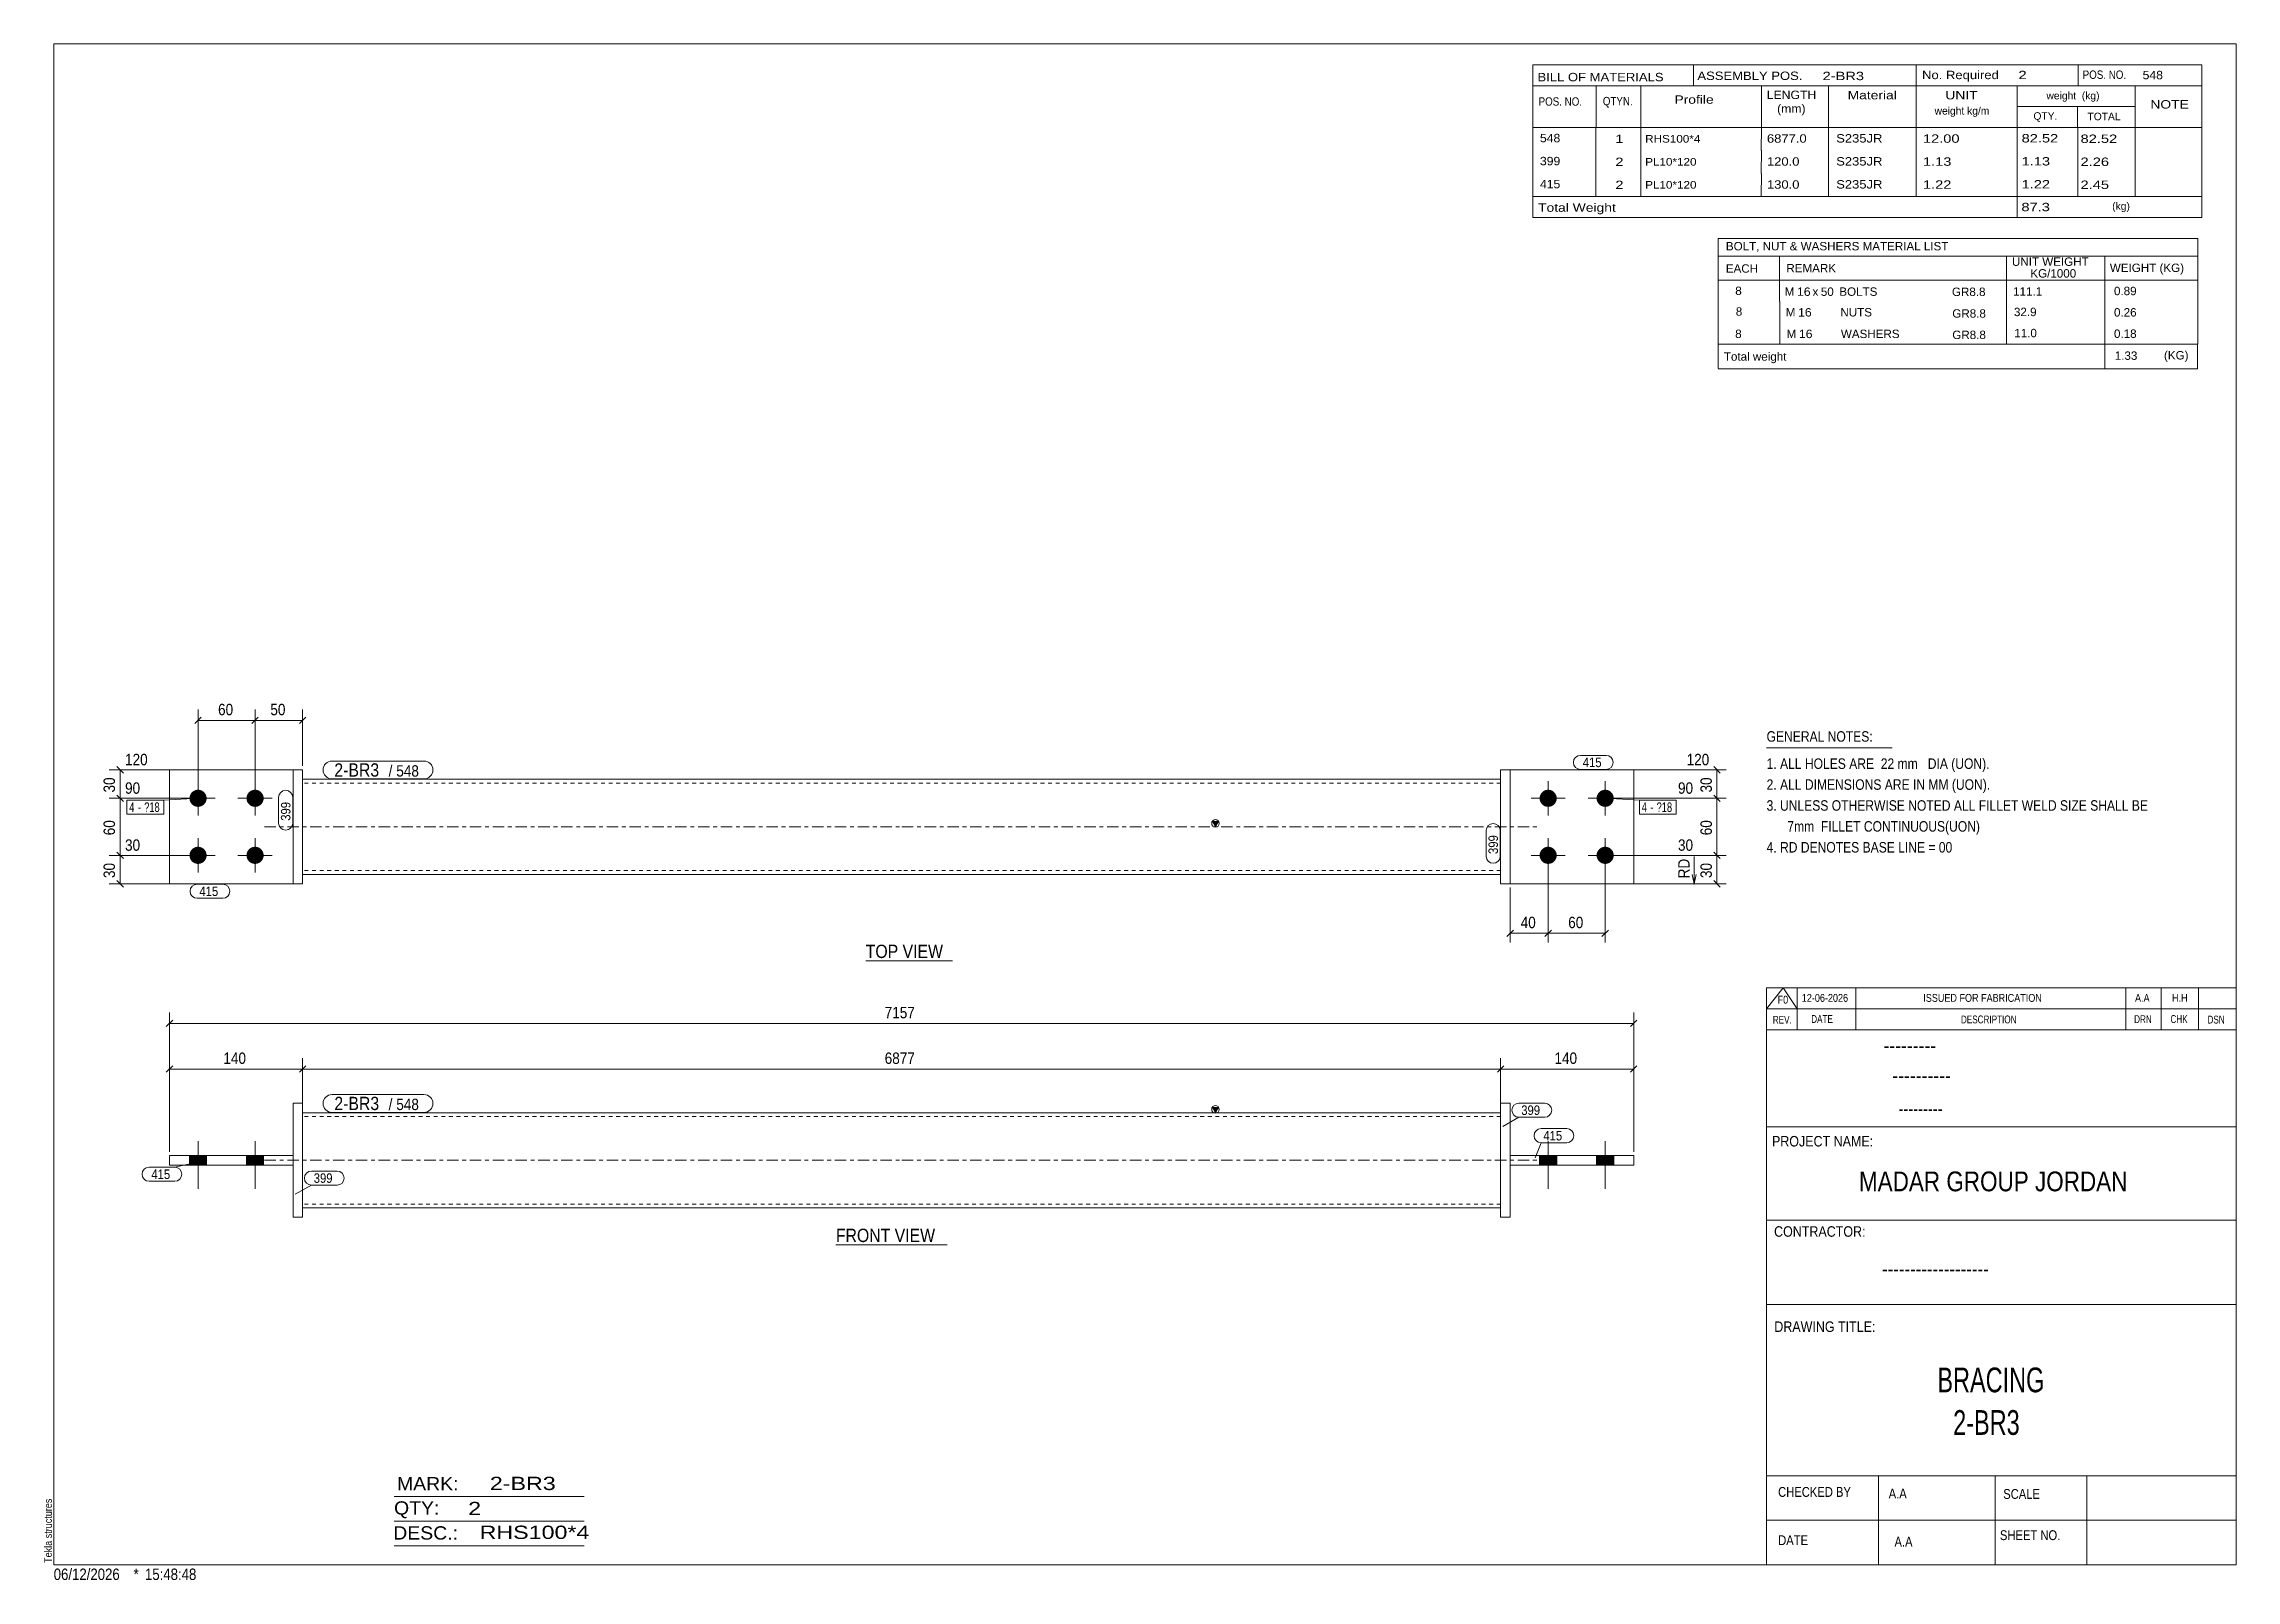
# Model space of a CAD drawing. Header units: millimetres. Extents: x 2 to 579, y 1 to 405.
import ezdxf

# ---------------------------------------------------------------- set-up
doc = ezdxf.new("R2010")
doc.units = ezdxf.units.MM
for name, pattern in [('XKITLINE00', [0]), ('XKITLINE01', [4, 1, -1, 1, -1]), ('XKITLINE03', [6, 3, -1, 1, -1])]:
    doc.linetypes.add(name, pattern=pattern)
for name, color, linetype, lineweight in [('Bolt', 3, 'Continuous', 0), ('BoltMark', 7, 'Continuous', 0), ('Dimensions', 7, 'Continuous', 0), ('DrawingSheet', 5, 'Continuous', 0), ('OtherObjectType', 7, 'Continuous', 0), ('Part', 2, 'Continuous', 0), ('PartMark', 7, 'Continuous', 0)]:
    doc.layers.add(name, color=color, linetype=linetype, lineweight=lineweight)
doc.styles.add('@ARIAL_UNICODE_MS_BOLD', font='ARIAL.TTF')
doc.styles.add('ARIAL', font='ARIAL.TTF')
doc.styles.add('ARIAL_NARROW', font='ARIALN.TTF')
doc.styles.add('COMIC_SANS_MS_BOLD', font='COMICBD.TTF')
doc.styles.add('SWIS721_EX_BT', font='ARIAL.TTF')
doc.styles.add('SWISSE', font='ARIAL.TTF')

# ---------------------------------------------------------------- blocks, each defined once
blk = doc.blocks.new('*A1')
at = {"layer": 'Bolt'}
for points in [[(45.2, 112.63), (45.2, 110.13), (40.7, 110.13), (40.7, 112.63)], [(45.2, 112.63), (45.2, 110.13), (40.7, 110.13), (40.7, 112.63)], [(60.2, 112.63), (60.2, 110.13), (55.7, 110.13), (55.7, 112.63)], [(60.2, 112.63), (60.2, 110.13), (55.7, 110.13), (55.7, 112.63)]]:
    blk.add_hatch(color=3, dxfattribs=at).paths.add_polyline_path(points, flags=17)
at = {"layer": 'Bolt', "color": 3, "linetype": 'XKITLINE00', "lineweight": 0}
for p, q in [((42.95, 116.38), (42.95, 103.88)), ((42.95, 116.38), (42.95, 103.88)), ((57.95, 116.38), (57.95, 103.88)), ((57.95, 116.38), (57.95, 103.88)), ((40.7, 112.63), (40.7, 110.13)), ((40.7, 112.63), (40.7, 110.13)), ((45.2, 112.63), (45.2, 110.13)), ((45.2, 112.63), (45.2, 110.13)), ((55.7, 112.63), (55.7, 110.13)), ((55.7, 112.63), (55.7, 110.13)), ((60.2, 112.63), (60.2, 110.13)), ((60.2, 112.63), (60.2, 110.13))]:
    blk.add_line(p, q, dxfattribs=at)
blk = doc.blocks.new('*A2')
at = {"layer": 'Bolt'}
for points in [[(395.8, 110.13), (395.8, 112.63), (400.3, 112.63), (400.3, 110.13)], [(395.8, 110.13), (395.8, 112.63), (400.3, 112.63), (400.3, 110.13)], [(410.8, 110.13), (410.8, 112.63), (415.3, 112.63), (415.3, 110.13)], [(410.8, 110.13), (410.8, 112.63), (415.3, 112.63), (415.3, 110.13)]]:
    blk.add_hatch(color=3, dxfattribs=at).paths.add_polyline_path(points, flags=17)
at = {"layer": 'Bolt', "color": 3, "linetype": 'XKITLINE00', "lineweight": 0}
for p, q in [((398.05, 116.38), (398.05, 103.88)), ((398.05, 116.38), (398.05, 103.88)), ((413.05, 116.38), (413.05, 103.88)), ((413.05, 116.38), (413.05, 103.88)), ((395.8, 112.63), (395.8, 110.13)), ((395.8, 112.63), (395.8, 110.13)), ((400.3, 112.63), (400.3, 110.13)), ((400.3, 112.63), (400.3, 110.13)), ((410.8, 112.63), (410.8, 110.13)), ((410.8, 112.63), (410.8, 110.13)), ((415.3, 112.63), (415.3, 110.13)), ((415.3, 112.63), (415.3, 110.13))]:
    blk.add_line(p, q, dxfattribs=at)
blk = doc.blocks.new('*A3')
at = {"layer": 'Part'}
blk.add_hatch(color=2, dxfattribs=at).paths.add_polyline_path([(309.75, 125.28), (311.35, 125.28), (310.55, 123.88)], flags=17)
at = {"layer": 'Part', "color": 2, "linetype": 'XKITLINE00', "lineweight": 0}
for p, q in [((70.45, 123.88), (227.95, 123.88)), ((228.05, 123.88), (385.55, 123.88)), ((310.55, 123.88), (309.75, 125.28)), ((309.75, 125.28), (311.35, 125.28)), ((311.35, 125.28), (310.55, 123.88)), ((227.95, 98.88), (70.45, 98.88)), ((385.55, 98.88), (228.05, 98.88))]:
    blk.add_line(p, q, dxfattribs=at)
at = {"layer": 'Part', "color": 7, "linetype": 'XKITLINE01', "lineweight": 0}
for p, q in [((70.45, 98.88), (70.45, 123.88)), ((227.95, 122.88), (70.45, 122.88)), ((385.55, 122.88), (228.05, 122.88)), ((385.55, 123.88), (385.55, 98.88)), ((227.95, 99.88), (70.45, 99.88)), ((385.55, 99.88), (228.05, 99.88))]:
    blk.add_line(p, q, dxfattribs=at)
at = {"layer": 'Part', "color": 7, "linetype": 'XKITLINE03', "lineweight": 0}
for p, q in [((60.45, 111.38), (227.95, 111.38)), ((228.05, 111.38), (395.55, 111.38))]:
    blk.add_line(p, q, dxfattribs=at)
at = {"layer": 'Part', "color": 2, "linetype": 'XKITLINE00', "lineweight": 0}
blk.add_circle((310.55, 124.78), 1, dxfattribs=at)
blk = doc.blocks.new('*A4')
at = {"layer": 'Part', "color": 2, "linetype": 'XKITLINE00', "lineweight": 0}
for p, q in [((35.45, 110.13), (35.45, 112.63)), ((35.45, 112.63), (67.95, 112.63)), ((35.45, 110.13), (67.95, 110.13)), ((67.95, 110.13), (67.95, 112.63))]:
    blk.add_line(p, q, dxfattribs=at)
blk = doc.blocks.new('*A5')
at = {"layer": 'Part', "color": 2, "linetype": 'XKITLINE00', "lineweight": 0}
for p, q in [((70.45, 126.38), (67.95, 126.38)), ((67.95, 96.38), (67.95, 126.38)), ((70.45, 96.38), (70.45, 126.38)), ((70.45, 96.38), (67.95, 96.38))]:
    blk.add_line(p, q, dxfattribs=at)
blk = doc.blocks.new('*A6')
at = {"layer": 'Part', "color": 2, "linetype": 'XKITLINE00', "lineweight": 0}
for p, q in [((385.55, 96.38), (385.55, 126.38)), ((385.55, 126.38), (388.05, 126.38)), ((388.05, 126.38), (388.05, 96.38)), ((388.05, 96.38), (385.55, 96.38))]:
    blk.add_line(p, q, dxfattribs=at)
blk = doc.blocks.new('*A7')
at = {"layer": 'Part', "color": 2, "linetype": 'XKITLINE00', "lineweight": 0}
for p, q in [((420.55, 112.63), (388.05, 112.63)), ((388.05, 110.13), (388.05, 112.63)), ((420.55, 110.13), (388.05, 110.13)), ((420.55, 110.13), (420.55, 112.63))]:
    blk.add_line(p, q, dxfattribs=at)
blk = doc.blocks.new('*A8')
at = {"layer": 'Bolt'}
for points in [[(42.89, 204.33), (42.84, 204.33), (42.78, 204.34), (42.73, 204.34), (42.67, 204.35), (42.62, 204.36), (42.57, 204.37), (42.51, 204.38), (42.46, 204.39), (42.4, 204.4), (42.35, 204.41), (42.3, 204.43), (42.24, 204.45), (42.19, 204.46), (42.14, 204.48), (42.09, 204.5), (42.04, 204.53), (41.99, 204.55), (41.94, 204.57), (41.89, 204.6), (41.84, 204.62), (41.79, 204.65), (41.75, 204.68), (41.7, 204.71), (41.65, 204.74), (41.61, 204.77), (41.57, 204.81), (41.52, 204.84), (41.48, 204.88), (41.44, 204.92), (41.4, 204.95), (41.36, 204.99), (41.32, 205.03), (41.28, 205.07), (41.25, 205.11), (41.21, 205.15), (41.18, 205.2), (41.14, 205.24), (41.11, 205.29), (41.08, 205.33), (41.05, 205.38), (41.02, 205.43), (40.99, 205.47), (40.97, 205.52), (40.94, 205.57), (40.92, 205.62), (40.89, 205.67), (40.87, 205.72), (40.85, 205.77), (40.83, 205.82), (40.81, 205.88), (40.8, 205.93), (40.78, 205.98), (40.77, 206.04), (40.75, 206.09), (40.74, 206.14), (40.73, 206.2), (40.72, 206.25), (40.72, 206.31), (40.71, 206.36), (40.71, 206.42), (40.7, 206.47), (40.7, 206.53), (40.7, 206.58), (40.7, 206.64), (40.7, 206.69), (40.71, 206.75), (40.71, 206.8), (40.72, 206.86), (40.72, 206.91), (40.73, 206.97), (40.74, 207.02), (40.75, 207.08), (40.77, 207.13), (40.78, 207.18), (40.8, 207.24), (40.81, 207.29), (40.83, 207.34), (40.85, 207.39), (40.87, 207.44), (40.89, 207.49), (40.92, 207.54), (40.94, 207.59), (40.97, 207.64), (40.99, 207.69), (41.02, 207.74), (41.05, 207.79), (41.08, 207.83), (41.11, 207.88), (41.14, 207.92), (41.18, 207.97), (41.21, 208.01), (41.25, 208.05), (41.28, 208.09), (41.32, 208.13), (41.36, 208.17), (41.4, 208.21), (41.44, 208.25), (41.48, 208.29), (41.52, 208.32), (41.57, 208.36), (41.61, 208.39), (41.65, 208.42), (41.7, 208.45), (41.75, 208.48), (41.79, 208.51), (41.84, 208.54), (41.89, 208.57), (41.94, 208.59), (41.99, 208.62), (42.04, 208.64), (42.09, 208.66), (42.14, 208.68), (42.19, 208.7), (42.24, 208.72), (42.3, 208.74), (42.35, 208.75), (42.4, 208.76), (42.46, 208.78), (42.51, 208.79), (42.57, 208.8), (42.62, 208.81), (42.67, 208.82), (42.73, 208.82), (42.78, 208.83), (42.84, 208.83), (42.89, 208.83), (42.95, 208.83), (43.01, 208.83), (43.06, 208.83), (43.12, 208.83), (43.17, 208.82), (43.23, 208.82), (43.28, 208.81), (43.33, 208.8), (43.39, 208.79), (43.44, 208.78), (43.5, 208.76), (43.55, 208.75), (43.6, 208.74), (43.66, 208.72), (43.71, 208.7), (43.76, 208.68), (43.81, 208.66), (43.86, 208.64), (43.91, 208.62), (43.96, 208.59), (44.01, 208.57), (44.06, 208.54), (44.11, 208.51), (44.15, 208.48), (44.2, 208.45), (44.25, 208.42), (44.29, 208.39), (44.33, 208.36), (44.38, 208.32), (44.42, 208.29), (44.46, 208.25), (44.5, 208.21), (44.54, 208.17), (44.58, 208.13), (44.62, 208.09), (44.65, 208.05), (44.69, 208.01), (44.72, 207.97), (44.76, 207.92), (44.79, 207.88), (44.82, 207.83), (44.85, 207.79), (44.88, 207.74), (44.91, 207.69), (44.93, 207.64), (44.96, 207.59), (44.98, 207.54), (45.01, 207.49), (45.03, 207.44), (45.05, 207.39), (45.07, 207.34), (45.09, 207.29), (45.1, 207.24), (45.12, 207.18), (45.13, 207.13), (45.15, 207.08), (45.16, 207.02), (45.17, 206.97), (45.18, 206.91), (45.18, 206.86), (45.19, 206.8), (45.19, 206.75), (45.2, 206.69), (45.2, 206.64), (45.2, 206.58), (45.2, 206.53), (45.2, 206.47), (45.19, 206.42), (45.19, 206.36), (45.18, 206.31), (45.18, 206.25), (45.17, 206.2), (45.16, 206.14), (45.15, 206.09), (45.13, 206.04), (45.12, 205.98), (45.1, 205.93), (45.09, 205.88), (45.07, 205.82), (45.05, 205.77), (45.03, 205.72), (45.01, 205.67), (44.98, 205.62), (44.96, 205.57), (44.93, 205.52), (44.91, 205.47), (44.88, 205.43), (44.85, 205.38), (44.82, 205.33), (44.79, 205.29), (44.76, 205.24), (44.72, 205.2), (44.69, 205.15), (44.65, 205.11), (44.62, 205.07), (44.58, 205.03), (44.54, 204.99), (44.5, 204.95), (44.46, 204.92), (44.42, 204.88), (44.38, 204.84), (44.33, 204.81), (44.29, 204.77), (44.25, 204.74), (44.2, 204.71), (44.15, 204.68), (44.11, 204.65), (44.06, 204.62), (44.01, 204.6), (43.96, 204.57), (43.91, 204.55), (43.86, 204.53), (43.81, 204.5), (43.76, 204.48), (43.71, 204.46), (43.66, 204.45), (43.6, 204.43), (43.55, 204.41), (43.5, 204.4), (43.44, 204.39), (43.39, 204.38), (43.33, 204.37), (43.28, 204.36), (43.23, 204.35), (43.17, 204.34), (43.12, 204.34), (43.06, 204.33), (43.01, 204.33), (42.95, 204.33)], [(57.89, 204.33), (57.84, 204.33), (57.78, 204.34), (57.73, 204.34), (57.67, 204.35), (57.62, 204.36), (57.57, 204.37), (57.51, 204.38), (57.46, 204.39), (57.4, 204.4), (57.35, 204.41), (57.3, 204.43), (57.24, 204.45), (57.19, 204.46), (57.14, 204.48), (57.09, 204.5), (57.04, 204.53), (56.99, 204.55), (56.94, 204.57), (56.89, 204.6), (56.84, 204.62), (56.79, 204.65), (56.75, 204.68), (56.7, 204.71), (56.65, 204.74), (56.61, 204.77), (56.57, 204.81), (56.52, 204.84), (56.48, 204.88), (56.44, 204.92), (56.4, 204.95), (56.36, 204.99), (56.32, 205.03), (56.28, 205.07), (56.25, 205.11), (56.21, 205.15), (56.18, 205.2), (56.14, 205.24), (56.11, 205.29), (56.08, 205.33), (56.05, 205.38), (56.02, 205.43), (55.99, 205.47), (55.97, 205.52), (55.94, 205.57), (55.92, 205.62), (55.89, 205.67), (55.87, 205.72), (55.85, 205.77), (55.83, 205.82), (55.81, 205.88), (55.8, 205.93), (55.78, 205.98), (55.77, 206.04), (55.75, 206.09), (55.74, 206.14), (55.73, 206.2), (55.72, 206.25), (55.72, 206.31), (55.71, 206.36), (55.71, 206.42), (55.7, 206.47), (55.7, 206.53), (55.7, 206.58), (55.7, 206.64), (55.7, 206.69), (55.71, 206.75), (55.71, 206.8), (55.72, 206.86), (55.72, 206.91), (55.73, 206.97), (55.74, 207.02), (55.75, 207.08), (55.77, 207.13), (55.78, 207.18), (55.8, 207.24), (55.81, 207.29), (55.83, 207.34), (55.85, 207.39), (55.87, 207.44), (55.89, 207.49), (55.92, 207.54), (55.94, 207.59), (55.97, 207.64), (55.99, 207.69), (56.02, 207.74), (56.05, 207.79), (56.08, 207.83), (56.11, 207.88), (56.14, 207.92), (56.18, 207.97), (56.21, 208.01), (56.25, 208.05), (56.28, 208.09), (56.32, 208.13), (56.36, 208.17), (56.4, 208.21), (56.44, 208.25), (56.48, 208.29), (56.52, 208.32), (56.57, 208.36), (56.61, 208.39), (56.65, 208.42), (56.7, 208.45), (56.75, 208.48), (56.79, 208.51), (56.84, 208.54), (56.89, 208.57), (56.94, 208.59), (56.99, 208.62), (57.04, 208.64), (57.09, 208.66), (57.14, 208.68), (57.19, 208.7), (57.24, 208.72), (57.3, 208.74), (57.35, 208.75), (57.4, 208.76), (57.46, 208.78), (57.51, 208.79), (57.57, 208.8), (57.62, 208.81), (57.67, 208.82), (57.73, 208.82), (57.78, 208.83), (57.84, 208.83), (57.89, 208.83), (57.95, 208.83), (58.01, 208.83), (58.06, 208.83), (58.12, 208.83), (58.17, 208.82), (58.23, 208.82), (58.28, 208.81), (58.33, 208.8), (58.39, 208.79), (58.44, 208.78), (58.5, 208.76), (58.55, 208.75), (58.6, 208.74), (58.66, 208.72), (58.71, 208.7), (58.76, 208.68), (58.81, 208.66), (58.86, 208.64), (58.91, 208.62), (58.96, 208.59), (59.01, 208.57), (59.06, 208.54), (59.11, 208.51), (59.15, 208.48), (59.2, 208.45), (59.25, 208.42), (59.29, 208.39), (59.33, 208.36), (59.38, 208.32), (59.42, 208.29), (59.46, 208.25), (59.5, 208.21), (59.54, 208.17), (59.58, 208.13), (59.62, 208.09), (59.65, 208.05), (59.69, 208.01), (59.72, 207.97), (59.76, 207.92), (59.79, 207.88), (59.82, 207.83), (59.85, 207.79), (59.88, 207.74), (59.91, 207.69), (59.93, 207.64), (59.96, 207.59), (59.98, 207.54), (60.01, 207.49), (60.03, 207.44), (60.05, 207.39), (60.07, 207.34), (60.09, 207.29), (60.1, 207.24), (60.12, 207.18), (60.13, 207.13), (60.15, 207.08), (60.16, 207.02), (60.17, 206.97), (60.18, 206.91), (60.18, 206.86), (60.19, 206.8), (60.19, 206.75), (60.2, 206.69), (60.2, 206.64), (60.2, 206.58), (60.2, 206.53), (60.2, 206.47), (60.19, 206.42), (60.19, 206.36), (60.18, 206.31), (60.18, 206.25), (60.17, 206.2), (60.16, 206.14), (60.15, 206.09), (60.13, 206.04), (60.12, 205.98), (60.1, 205.93), (60.09, 205.88), (60.07, 205.82), (60.05, 205.77), (60.03, 205.72), (60.01, 205.67), (59.98, 205.62), (59.96, 205.57), (59.93, 205.52), (59.91, 205.47), (59.88, 205.43), (59.85, 205.38), (59.82, 205.33), (59.79, 205.29), (59.76, 205.24), (59.72, 205.2), (59.69, 205.15), (59.65, 205.11), (59.62, 205.07), (59.58, 205.03), (59.54, 204.99), (59.5, 204.95), (59.46, 204.92), (59.42, 204.88), (59.38, 204.84), (59.33, 204.81), (59.29, 204.77), (59.25, 204.74), (59.2, 204.71), (59.15, 204.68), (59.11, 204.65), (59.06, 204.62), (59.01, 204.6), (58.96, 204.57), (58.91, 204.55), (58.86, 204.53), (58.81, 204.5), (58.76, 204.48), (58.71, 204.46), (58.66, 204.45), (58.6, 204.43), (58.55, 204.41), (58.5, 204.4), (58.44, 204.39), (58.39, 204.38), (58.33, 204.37), (58.28, 204.36), (58.23, 204.35), (58.17, 204.34), (58.12, 204.34), (58.06, 204.33), (58.01, 204.33), (57.95, 204.33)], [(42.89, 189.33), (42.84, 189.33), (42.78, 189.34), (42.73, 189.34), (42.67, 189.35), (42.62, 189.36), (42.57, 189.37), (42.51, 189.38), (42.46, 189.39), (42.4, 189.4), (42.35, 189.41), (42.3, 189.43), (42.24, 189.45), (42.19, 189.46), (42.14, 189.48), (42.09, 189.5), (42.04, 189.53), (41.99, 189.55), (41.94, 189.57), (41.89, 189.6), (41.84, 189.62), (41.79, 189.65), (41.75, 189.68), (41.7, 189.71), (41.65, 189.74), (41.61, 189.77), (41.57, 189.81), (41.52, 189.84), (41.48, 189.88), (41.44, 189.92), (41.4, 189.95), (41.36, 189.99), (41.32, 190.03), (41.28, 190.07), (41.25, 190.11), (41.21, 190.15), (41.18, 190.2), (41.14, 190.24), (41.11, 190.29), (41.08, 190.33), (41.05, 190.38), (41.02, 190.43), (40.99, 190.47), (40.97, 190.52), (40.94, 190.57), (40.92, 190.62), (40.89, 190.67), (40.87, 190.72), (40.85, 190.77), (40.83, 190.82), (40.81, 190.88), (40.8, 190.93), (40.78, 190.98), (40.77, 191.04), (40.75, 191.09), (40.74, 191.14), (40.73, 191.2), (40.72, 191.25), (40.72, 191.31), (40.71, 191.36), (40.71, 191.42), (40.7, 191.47), (40.7, 191.53), (40.7, 191.58), (40.7, 191.64), (40.7, 191.69), (40.71, 191.75), (40.71, 191.8), (40.72, 191.86), (40.72, 191.91), (40.73, 191.97), (40.74, 192.02), (40.75, 192.08), (40.77, 192.13), (40.78, 192.18), (40.8, 192.24), (40.81, 192.29), (40.83, 192.34), (40.85, 192.39), (40.87, 192.44), (40.89, 192.49), (40.92, 192.54), (40.94, 192.59), (40.97, 192.64), (40.99, 192.69), (41.02, 192.74), (41.05, 192.79), (41.08, 192.83), (41.11, 192.88), (41.14, 192.92), (41.18, 192.97), (41.21, 193.01), (41.25, 193.05), (41.28, 193.09), (41.32, 193.13), (41.36, 193.17), (41.4, 193.21), (41.44, 193.25), (41.48, 193.29), (41.52, 193.32), (41.57, 193.36), (41.61, 193.39), (41.65, 193.42), (41.7, 193.45), (41.75, 193.48), (41.79, 193.51), (41.84, 193.54), (41.89, 193.57), (41.94, 193.59), (41.99, 193.62), (42.04, 193.64), (42.09, 193.66), (42.14, 193.68), (42.19, 193.7), (42.24, 193.72), (42.3, 193.74), (42.35, 193.75), (42.4, 193.76), (42.46, 193.78), (42.51, 193.79), (42.57, 193.8), (42.62, 193.81), (42.67, 193.82), (42.73, 193.82), (42.78, 193.83), (42.84, 193.83), (42.89, 193.83), (42.95, 193.83), (43.01, 193.83), (43.06, 193.83), (43.12, 193.83), (43.17, 193.82), (43.23, 193.82), (43.28, 193.81), (43.33, 193.8), (43.39, 193.79), (43.44, 193.78), (43.5, 193.76), (43.55, 193.75), (43.6, 193.74), (43.66, 193.72), (43.71, 193.7), (43.76, 193.68), (43.81, 193.66), (43.86, 193.64), (43.91, 193.62), (43.96, 193.59), (44.01, 193.57), (44.06, 193.54), (44.11, 193.51), (44.15, 193.48), (44.2, 193.45), (44.25, 193.42), (44.29, 193.39), (44.33, 193.36), (44.38, 193.32), (44.42, 193.29), (44.46, 193.25), (44.5, 193.21), (44.54, 193.17), (44.58, 193.13), (44.62, 193.09), (44.65, 193.05), (44.69, 193.01), (44.72, 192.97), (44.76, 192.92), (44.79, 192.88), (44.82, 192.83), (44.85, 192.79), (44.88, 192.74), (44.91, 192.69), (44.93, 192.64), (44.96, 192.59), (44.98, 192.54), (45.01, 192.49), (45.03, 192.44), (45.05, 192.39), (45.07, 192.34), (45.09, 192.29), (45.1, 192.24), (45.12, 192.18), (45.13, 192.13), (45.15, 192.08), (45.16, 192.02), (45.17, 191.97), (45.18, 191.91), (45.18, 191.86), (45.19, 191.8), (45.19, 191.75), (45.2, 191.69), (45.2, 191.64), (45.2, 191.58), (45.2, 191.53), (45.2, 191.47), (45.19, 191.42), (45.19, 191.36), (45.18, 191.31), (45.18, 191.25), (45.17, 191.2), (45.16, 191.14), (45.15, 191.09), (45.13, 191.04), (45.12, 190.98), (45.1, 190.93), (45.09, 190.88), (45.07, 190.82), (45.05, 190.77), (45.03, 190.72), (45.01, 190.67), (44.98, 190.62), (44.96, 190.57), (44.93, 190.52), (44.91, 190.47), (44.88, 190.43), (44.85, 190.38), (44.82, 190.33), (44.79, 190.29), (44.76, 190.24), (44.72, 190.2), (44.69, 190.15), (44.65, 190.11), (44.62, 190.07), (44.58, 190.03), (44.54, 189.99), (44.5, 189.95), (44.46, 189.92), (44.42, 189.88), (44.38, 189.84), (44.33, 189.81), (44.29, 189.77), (44.25, 189.74), (44.2, 189.71), (44.15, 189.68), (44.11, 189.65), (44.06, 189.62), (44.01, 189.6), (43.96, 189.57), (43.91, 189.55), (43.86, 189.53), (43.81, 189.5), (43.76, 189.48), (43.71, 189.46), (43.66, 189.45), (43.6, 189.43), (43.55, 189.41), (43.5, 189.4), (43.44, 189.39), (43.39, 189.38), (43.33, 189.37), (43.28, 189.36), (43.23, 189.35), (43.17, 189.34), (43.12, 189.34), (43.06, 189.33), (43.01, 189.33), (42.95, 189.33)], [(57.89, 189.33), (57.84, 189.33), (57.78, 189.34), (57.73, 189.34), (57.67, 189.35), (57.62, 189.36), (57.57, 189.37), (57.51, 189.38), (57.46, 189.39), (57.4, 189.4), (57.35, 189.41), (57.3, 189.43), (57.24, 189.45), (57.19, 189.46), (57.14, 189.48), (57.09, 189.5), (57.04, 189.53), (56.99, 189.55), (56.94, 189.57), (56.89, 189.6), (56.84, 189.62), (56.79, 189.65), (56.75, 189.68), (56.7, 189.71), (56.65, 189.74), (56.61, 189.77), (56.57, 189.81), (56.52, 189.84), (56.48, 189.88), (56.44, 189.92), (56.4, 189.95), (56.36, 189.99), (56.32, 190.03), (56.28, 190.07), (56.25, 190.11), (56.21, 190.15), (56.18, 190.2), (56.14, 190.24), (56.11, 190.29), (56.08, 190.33), (56.05, 190.38), (56.02, 190.43), (55.99, 190.47), (55.97, 190.52), (55.94, 190.57), (55.92, 190.62), (55.89, 190.67), (55.87, 190.72), (55.85, 190.77), (55.83, 190.82), (55.81, 190.88), (55.8, 190.93), (55.78, 190.98), (55.77, 191.04), (55.75, 191.09), (55.74, 191.14), (55.73, 191.2), (55.72, 191.25), (55.72, 191.31), (55.71, 191.36), (55.71, 191.42), (55.7, 191.47), (55.7, 191.53), (55.7, 191.58), (55.7, 191.64), (55.7, 191.69), (55.71, 191.75), (55.71, 191.8), (55.72, 191.86), (55.72, 191.91), (55.73, 191.97), (55.74, 192.02), (55.75, 192.08), (55.77, 192.13), (55.78, 192.18), (55.8, 192.24), (55.81, 192.29), (55.83, 192.34), (55.85, 192.39), (55.87, 192.44), (55.89, 192.49), (55.92, 192.54), (55.94, 192.59), (55.97, 192.64), (55.99, 192.69), (56.02, 192.74), (56.05, 192.79), (56.08, 192.83), (56.11, 192.88), (56.14, 192.92), (56.18, 192.97), (56.21, 193.01), (56.25, 193.05), (56.28, 193.09), (56.32, 193.13), (56.36, 193.17), (56.4, 193.21), (56.44, 193.25), (56.48, 193.29), (56.52, 193.32), (56.57, 193.36), (56.61, 193.39), (56.65, 193.42), (56.7, 193.45), (56.75, 193.48), (56.79, 193.51), (56.84, 193.54), (56.89, 193.57), (56.94, 193.59), (56.99, 193.62), (57.04, 193.64), (57.09, 193.66), (57.14, 193.68), (57.19, 193.7), (57.24, 193.72), (57.3, 193.74), (57.35, 193.75), (57.4, 193.76), (57.46, 193.78), (57.51, 193.79), (57.57, 193.8), (57.62, 193.81), (57.67, 193.82), (57.73, 193.82), (57.78, 193.83), (57.84, 193.83), (57.89, 193.83), (57.95, 193.83), (58.01, 193.83), (58.06, 193.83), (58.12, 193.83), (58.17, 193.82), (58.23, 193.82), (58.28, 193.81), (58.33, 193.8), (58.39, 193.79), (58.44, 193.78), (58.5, 193.76), (58.55, 193.75), (58.6, 193.74), (58.66, 193.72), (58.71, 193.7), (58.76, 193.68), (58.81, 193.66), (58.86, 193.64), (58.91, 193.62), (58.96, 193.59), (59.01, 193.57), (59.06, 193.54), (59.11, 193.51), (59.15, 193.48), (59.2, 193.45), (59.25, 193.42), (59.29, 193.39), (59.33, 193.36), (59.38, 193.32), (59.42, 193.29), (59.46, 193.25), (59.5, 193.21), (59.54, 193.17), (59.58, 193.13), (59.62, 193.09), (59.65, 193.05), (59.69, 193.01), (59.72, 192.97), (59.76, 192.92), (59.79, 192.88), (59.82, 192.83), (59.85, 192.79), (59.88, 192.74), (59.91, 192.69), (59.93, 192.64), (59.96, 192.59), (59.98, 192.54), (60.01, 192.49), (60.03, 192.44), (60.05, 192.39), (60.07, 192.34), (60.09, 192.29), (60.1, 192.24), (60.12, 192.18), (60.13, 192.13), (60.15, 192.08), (60.16, 192.02), (60.17, 191.97), (60.18, 191.91), (60.18, 191.86), (60.19, 191.8), (60.19, 191.75), (60.2, 191.69), (60.2, 191.64), (60.2, 191.58), (60.2, 191.53), (60.2, 191.47), (60.19, 191.42), (60.19, 191.36), (60.18, 191.31), (60.18, 191.25), (60.17, 191.2), (60.16, 191.14), (60.15, 191.09), (60.13, 191.04), (60.12, 190.98), (60.1, 190.93), (60.09, 190.88), (60.07, 190.82), (60.05, 190.77), (60.03, 190.72), (60.01, 190.67), (59.98, 190.62), (59.96, 190.57), (59.93, 190.52), (59.91, 190.47), (59.88, 190.43), (59.85, 190.38), (59.82, 190.33), (59.79, 190.29), (59.76, 190.24), (59.72, 190.2), (59.69, 190.15), (59.65, 190.11), (59.62, 190.07), (59.58, 190.03), (59.54, 189.99), (59.5, 189.95), (59.46, 189.92), (59.42, 189.88), (59.38, 189.84), (59.33, 189.81), (59.29, 189.77), (59.25, 189.74), (59.2, 189.71), (59.15, 189.68), (59.11, 189.65), (59.06, 189.62), (59.01, 189.6), (58.96, 189.57), (58.91, 189.55), (58.86, 189.53), (58.81, 189.5), (58.76, 189.48), (58.71, 189.46), (58.66, 189.45), (58.6, 189.43), (58.55, 189.41), (58.5, 189.4), (58.44, 189.39), (58.39, 189.38), (58.33, 189.37), (58.28, 189.36), (58.23, 189.35), (58.17, 189.34), (58.12, 189.34), (58.06, 189.33), (58.01, 189.33), (57.95, 189.33)]]:
    blk.add_hatch(color=3, dxfattribs=at).paths.add_polyline_path(points, flags=17)
at = {"layer": 'Bolt', "color": 3, "linetype": 'XKITLINE00', "lineweight": 0}
for p, q in [((42.95, 211.08), (42.95, 202.08)), ((57.95, 211.08), (57.95, 202.08)), ((47.45, 206.58), (38.45, 206.58)), ((62.45, 206.58), (53.45, 206.58)), ((42.95, 196.08), (42.95, 187.08)), ((57.95, 196.08), (57.95, 187.08)), ((47.45, 191.58), (38.45, 191.58)), ((62.45, 191.58), (53.45, 191.58))]:
    blk.add_line(p, q, dxfattribs=at)
blk = doc.blocks.new('*A9')
at = {"layer": 'Bolt'}
for points in [[(398.11, 208.83), (398.16, 208.83), (398.22, 208.83), (398.27, 208.82), (398.33, 208.82), (398.38, 208.81), (398.43, 208.8), (398.49, 208.79), (398.54, 208.78), (398.6, 208.76), (398.65, 208.75), (398.7, 208.74), (398.76, 208.72), (398.81, 208.7), (398.86, 208.68), (398.91, 208.66), (398.96, 208.64), (399.01, 208.62), (399.06, 208.59), (399.11, 208.57), (399.16, 208.54), (399.21, 208.51), (399.25, 208.48), (399.3, 208.45), (399.35, 208.42), (399.39, 208.39), (399.43, 208.36), (399.48, 208.32), (399.52, 208.29), (399.56, 208.25), (399.6, 208.21), (399.64, 208.17), (399.68, 208.13), (399.72, 208.09), (399.75, 208.05), (399.79, 208.01), (399.82, 207.97), (399.86, 207.92), (399.89, 207.88), (399.92, 207.83), (399.95, 207.79), (399.98, 207.74), (400.01, 207.69), (400.03, 207.64), (400.06, 207.59), (400.08, 207.54), (400.11, 207.49), (400.13, 207.44), (400.15, 207.39), (400.17, 207.34), (400.19, 207.29), (400.2, 207.24), (400.22, 207.18), (400.23, 207.13), (400.25, 207.08), (400.26, 207.02), (400.27, 206.97), (400.28, 206.91), (400.28, 206.86), (400.29, 206.8), (400.29, 206.75), (400.3, 206.69), (400.3, 206.64), (400.3, 206.58), (400.3, 206.53), (400.3, 206.47), (400.29, 206.42), (400.29, 206.36), (400.28, 206.31), (400.28, 206.25), (400.27, 206.2), (400.26, 206.14), (400.25, 206.09), (400.23, 206.04), (400.22, 205.98), (400.2, 205.93), (400.19, 205.88), (400.17, 205.82), (400.15, 205.77), (400.13, 205.72), (400.11, 205.67), (400.08, 205.62), (400.06, 205.57), (400.03, 205.52), (400.01, 205.47), (399.98, 205.43), (399.95, 205.38), (399.92, 205.33), (399.89, 205.29), (399.86, 205.24), (399.82, 205.2), (399.79, 205.15), (399.75, 205.11), (399.72, 205.07), (399.68, 205.03), (399.64, 204.99), (399.6, 204.95), (399.56, 204.92), (399.52, 204.88), (399.48, 204.84), (399.43, 204.81), (399.39, 204.77), (399.35, 204.74), (399.3, 204.71), (399.25, 204.68), (399.21, 204.65), (399.16, 204.62), (399.11, 204.6), (399.06, 204.57), (399.01, 204.55), (398.96, 204.53), (398.91, 204.5), (398.86, 204.48), (398.81, 204.46), (398.76, 204.45), (398.7, 204.43), (398.65, 204.41), (398.6, 204.4), (398.54, 204.39), (398.49, 204.38), (398.43, 204.37), (398.38, 204.36), (398.33, 204.35), (398.27, 204.34), (398.22, 204.34), (398.16, 204.33), (398.11, 204.33), (398.05, 204.33), (397.99, 204.33), (397.94, 204.33), (397.88, 204.34), (397.83, 204.34), (397.77, 204.35), (397.72, 204.36), (397.67, 204.37), (397.61, 204.38), (397.56, 204.39), (397.5, 204.4), (397.45, 204.41), (397.4, 204.43), (397.34, 204.45), (397.29, 204.46), (397.24, 204.48), (397.19, 204.5), (397.14, 204.53), (397.09, 204.55), (397.04, 204.57), (396.99, 204.6), (396.94, 204.62), (396.89, 204.65), (396.85, 204.68), (396.8, 204.71), (396.75, 204.74), (396.71, 204.77), (396.67, 204.81), (396.62, 204.84), (396.58, 204.88), (396.54, 204.92), (396.5, 204.95), (396.46, 204.99), (396.42, 205.03), (396.38, 205.07), (396.35, 205.11), (396.31, 205.15), (396.28, 205.2), (396.24, 205.24), (396.21, 205.29), (396.18, 205.33), (396.15, 205.38), (396.12, 205.43), (396.09, 205.47), (396.07, 205.52), (396.04, 205.57), (396.02, 205.62), (395.99, 205.67), (395.97, 205.72), (395.95, 205.77), (395.93, 205.82), (395.91, 205.88), (395.9, 205.93), (395.88, 205.98), (395.87, 206.04), (395.85, 206.09), (395.84, 206.14), (395.83, 206.2), (395.82, 206.25), (395.82, 206.31), (395.81, 206.36), (395.81, 206.42), (395.8, 206.47), (395.8, 206.53), (395.8, 206.58), (395.8, 206.64), (395.8, 206.69), (395.81, 206.75), (395.81, 206.8), (395.82, 206.86), (395.82, 206.91), (395.83, 206.97), (395.84, 207.02), (395.85, 207.08), (395.87, 207.13), (395.88, 207.18), (395.9, 207.24), (395.91, 207.29), (395.93, 207.34), (395.95, 207.39), (395.97, 207.44), (395.99, 207.49), (396.02, 207.54), (396.04, 207.59), (396.07, 207.64), (396.09, 207.69), (396.12, 207.74), (396.15, 207.79), (396.18, 207.83), (396.21, 207.88), (396.24, 207.92), (396.28, 207.97), (396.31, 208.01), (396.35, 208.05), (396.38, 208.09), (396.42, 208.13), (396.46, 208.17), (396.5, 208.21), (396.54, 208.25), (396.58, 208.29), (396.62, 208.32), (396.67, 208.36), (396.71, 208.39), (396.75, 208.42), (396.8, 208.45), (396.85, 208.48), (396.89, 208.51), (396.94, 208.54), (396.99, 208.57), (397.04, 208.59), (397.09, 208.62), (397.14, 208.64), (397.19, 208.66), (397.24, 208.68), (397.29, 208.7), (397.34, 208.72), (397.4, 208.74), (397.45, 208.75), (397.5, 208.76), (397.56, 208.78), (397.61, 208.79), (397.67, 208.8), (397.72, 208.81), (397.77, 208.82), (397.83, 208.82), (397.88, 208.83), (397.94, 208.83), (397.99, 208.83), (398.05, 208.83)], [(413.11, 208.83), (413.16, 208.83), (413.22, 208.83), (413.27, 208.82), (413.33, 208.82), (413.38, 208.81), (413.43, 208.8), (413.49, 208.79), (413.54, 208.78), (413.6, 208.76), (413.65, 208.75), (413.7, 208.74), (413.76, 208.72), (413.81, 208.7), (413.86, 208.68), (413.91, 208.66), (413.96, 208.64), (414.01, 208.62), (414.06, 208.59), (414.11, 208.57), (414.16, 208.54), (414.21, 208.51), (414.25, 208.48), (414.3, 208.45), (414.35, 208.42), (414.39, 208.39), (414.43, 208.36), (414.48, 208.32), (414.52, 208.29), (414.56, 208.25), (414.6, 208.21), (414.64, 208.17), (414.68, 208.13), (414.72, 208.09), (414.75, 208.05), (414.79, 208.01), (414.82, 207.97), (414.86, 207.92), (414.89, 207.88), (414.92, 207.83), (414.95, 207.79), (414.98, 207.74), (415.01, 207.69), (415.03, 207.64), (415.06, 207.59), (415.08, 207.54), (415.11, 207.49), (415.13, 207.44), (415.15, 207.39), (415.17, 207.34), (415.19, 207.29), (415.2, 207.24), (415.22, 207.18), (415.23, 207.13), (415.25, 207.08), (415.26, 207.02), (415.27, 206.97), (415.28, 206.91), (415.28, 206.86), (415.29, 206.8), (415.29, 206.75), (415.3, 206.69), (415.3, 206.64), (415.3, 206.58), (415.3, 206.53), (415.3, 206.47), (415.29, 206.42), (415.29, 206.36), (415.28, 206.31), (415.28, 206.25), (415.27, 206.2), (415.26, 206.14), (415.25, 206.09), (415.23, 206.04), (415.22, 205.98), (415.2, 205.93), (415.19, 205.88), (415.17, 205.82), (415.15, 205.77), (415.13, 205.72), (415.11, 205.67), (415.08, 205.62), (415.06, 205.57), (415.03, 205.52), (415.01, 205.47), (414.98, 205.43), (414.95, 205.38), (414.92, 205.33), (414.89, 205.29), (414.86, 205.24), (414.82, 205.2), (414.79, 205.15), (414.75, 205.11), (414.72, 205.07), (414.68, 205.03), (414.64, 204.99), (414.6, 204.95), (414.56, 204.92), (414.52, 204.88), (414.48, 204.84), (414.43, 204.81), (414.39, 204.77), (414.35, 204.74), (414.3, 204.71), (414.25, 204.68), (414.21, 204.65), (414.16, 204.62), (414.11, 204.6), (414.06, 204.57), (414.01, 204.55), (413.96, 204.53), (413.91, 204.5), (413.86, 204.48), (413.81, 204.46), (413.76, 204.45), (413.7, 204.43), (413.65, 204.41), (413.6, 204.4), (413.54, 204.39), (413.49, 204.38), (413.43, 204.37), (413.38, 204.36), (413.33, 204.35), (413.27, 204.34), (413.22, 204.34), (413.16, 204.33), (413.11, 204.33), (413.05, 204.33), (412.99, 204.33), (412.94, 204.33), (412.88, 204.34), (412.83, 204.34), (412.77, 204.35), (412.72, 204.36), (412.67, 204.37), (412.61, 204.38), (412.56, 204.39), (412.5, 204.4), (412.45, 204.41), (412.4, 204.43), (412.34, 204.45), (412.29, 204.46), (412.24, 204.48), (412.19, 204.5), (412.14, 204.53), (412.09, 204.55), (412.04, 204.57), (411.99, 204.6), (411.94, 204.62), (411.89, 204.65), (411.85, 204.68), (411.8, 204.71), (411.75, 204.74), (411.71, 204.77), (411.67, 204.81), (411.62, 204.84), (411.58, 204.88), (411.54, 204.92), (411.5, 204.95), (411.46, 204.99), (411.42, 205.03), (411.38, 205.07), (411.35, 205.11), (411.31, 205.15), (411.28, 205.2), (411.24, 205.24), (411.21, 205.29), (411.18, 205.33), (411.15, 205.38), (411.12, 205.43), (411.09, 205.47), (411.07, 205.52), (411.04, 205.57), (411.02, 205.62), (410.99, 205.67), (410.97, 205.72), (410.95, 205.77), (410.93, 205.82), (410.91, 205.88), (410.9, 205.93), (410.88, 205.98), (410.87, 206.04), (410.85, 206.09), (410.84, 206.14), (410.83, 206.2), (410.82, 206.25), (410.82, 206.31), (410.81, 206.36), (410.81, 206.42), (410.8, 206.47), (410.8, 206.53), (410.8, 206.58), (410.8, 206.64), (410.8, 206.69), (410.81, 206.75), (410.81, 206.8), (410.82, 206.86), (410.82, 206.91), (410.83, 206.97), (410.84, 207.02), (410.85, 207.08), (410.87, 207.13), (410.88, 207.18), (410.9, 207.24), (410.91, 207.29), (410.93, 207.34), (410.95, 207.39), (410.97, 207.44), (410.99, 207.49), (411.02, 207.54), (411.04, 207.59), (411.07, 207.64), (411.09, 207.69), (411.12, 207.74), (411.15, 207.79), (411.18, 207.83), (411.21, 207.88), (411.24, 207.92), (411.28, 207.97), (411.31, 208.01), (411.35, 208.05), (411.38, 208.09), (411.42, 208.13), (411.46, 208.17), (411.5, 208.21), (411.54, 208.25), (411.58, 208.29), (411.62, 208.32), (411.67, 208.36), (411.71, 208.39), (411.75, 208.42), (411.8, 208.45), (411.85, 208.48), (411.89, 208.51), (411.94, 208.54), (411.99, 208.57), (412.04, 208.59), (412.09, 208.62), (412.14, 208.64), (412.19, 208.66), (412.24, 208.68), (412.29, 208.7), (412.34, 208.72), (412.4, 208.74), (412.45, 208.75), (412.5, 208.76), (412.56, 208.78), (412.61, 208.79), (412.67, 208.8), (412.72, 208.81), (412.77, 208.82), (412.83, 208.82), (412.88, 208.83), (412.94, 208.83), (412.99, 208.83), (413.05, 208.83)], [(398.11, 193.83), (398.16, 193.83), (398.22, 193.83), (398.27, 193.82), (398.33, 193.82), (398.38, 193.81), (398.43, 193.8), (398.49, 193.79), (398.54, 193.78), (398.6, 193.76), (398.65, 193.75), (398.7, 193.74), (398.76, 193.72), (398.81, 193.7), (398.86, 193.68), (398.91, 193.66), (398.96, 193.64), (399.01, 193.62), (399.06, 193.59), (399.11, 193.57), (399.16, 193.54), (399.21, 193.51), (399.25, 193.48), (399.3, 193.45), (399.35, 193.42), (399.39, 193.39), (399.43, 193.36), (399.48, 193.32), (399.52, 193.29), (399.56, 193.25), (399.6, 193.21), (399.64, 193.17), (399.68, 193.13), (399.72, 193.09), (399.75, 193.05), (399.79, 193.01), (399.82, 192.97), (399.86, 192.92), (399.89, 192.88), (399.92, 192.83), (399.95, 192.79), (399.98, 192.74), (400.01, 192.69), (400.03, 192.64), (400.06, 192.59), (400.08, 192.54), (400.11, 192.49), (400.13, 192.44), (400.15, 192.39), (400.17, 192.34), (400.19, 192.29), (400.2, 192.24), (400.22, 192.18), (400.23, 192.13), (400.25, 192.08), (400.26, 192.02), (400.27, 191.97), (400.28, 191.91), (400.28, 191.86), (400.29, 191.8), (400.29, 191.75), (400.3, 191.69), (400.3, 191.64), (400.3, 191.58), (400.3, 191.53), (400.3, 191.47), (400.29, 191.42), (400.29, 191.36), (400.28, 191.31), (400.28, 191.25), (400.27, 191.2), (400.26, 191.14), (400.25, 191.09), (400.23, 191.04), (400.22, 190.98), (400.2, 190.93), (400.19, 190.88), (400.17, 190.82), (400.15, 190.77), (400.13, 190.72), (400.11, 190.67), (400.08, 190.62), (400.06, 190.57), (400.03, 190.52), (400.01, 190.47), (399.98, 190.43), (399.95, 190.38), (399.92, 190.33), (399.89, 190.29), (399.86, 190.24), (399.82, 190.2), (399.79, 190.15), (399.75, 190.11), (399.72, 190.07), (399.68, 190.03), (399.64, 189.99), (399.6, 189.95), (399.56, 189.92), (399.52, 189.88), (399.48, 189.84), (399.43, 189.81), (399.39, 189.77), (399.35, 189.74), (399.3, 189.71), (399.25, 189.68), (399.21, 189.65), (399.16, 189.62), (399.11, 189.6), (399.06, 189.57), (399.01, 189.55), (398.96, 189.53), (398.91, 189.5), (398.86, 189.48), (398.81, 189.46), (398.76, 189.45), (398.7, 189.43), (398.65, 189.41), (398.6, 189.4), (398.54, 189.39), (398.49, 189.38), (398.43, 189.37), (398.38, 189.36), (398.33, 189.35), (398.27, 189.34), (398.22, 189.34), (398.16, 189.33), (398.11, 189.33), (398.05, 189.33), (397.99, 189.33), (397.94, 189.33), (397.88, 189.34), (397.83, 189.34), (397.77, 189.35), (397.72, 189.36), (397.67, 189.37), (397.61, 189.38), (397.56, 189.39), (397.5, 189.4), (397.45, 189.41), (397.4, 189.43), (397.34, 189.45), (397.29, 189.46), (397.24, 189.48), (397.19, 189.5), (397.14, 189.53), (397.09, 189.55), (397.04, 189.57), (396.99, 189.6), (396.94, 189.62), (396.89, 189.65), (396.85, 189.68), (396.8, 189.71), (396.75, 189.74), (396.71, 189.77), (396.67, 189.81), (396.62, 189.84), (396.58, 189.88), (396.54, 189.92), (396.5, 189.95), (396.46, 189.99), (396.42, 190.03), (396.38, 190.07), (396.35, 190.11), (396.31, 190.15), (396.28, 190.2), (396.24, 190.24), (396.21, 190.29), (396.18, 190.33), (396.15, 190.38), (396.12, 190.43), (396.09, 190.47), (396.07, 190.52), (396.04, 190.57), (396.02, 190.62), (395.99, 190.67), (395.97, 190.72), (395.95, 190.77), (395.93, 190.82), (395.91, 190.88), (395.9, 190.93), (395.88, 190.98), (395.87, 191.04), (395.85, 191.09), (395.84, 191.14), (395.83, 191.2), (395.82, 191.25), (395.82, 191.31), (395.81, 191.36), (395.81, 191.42), (395.8, 191.47), (395.8, 191.53), (395.8, 191.58), (395.8, 191.64), (395.8, 191.69), (395.81, 191.75), (395.81, 191.8), (395.82, 191.86), (395.82, 191.91), (395.83, 191.97), (395.84, 192.02), (395.85, 192.08), (395.87, 192.13), (395.88, 192.18), (395.9, 192.24), (395.91, 192.29), (395.93, 192.34), (395.95, 192.39), (395.97, 192.44), (395.99, 192.49), (396.02, 192.54), (396.04, 192.59), (396.07, 192.64), (396.09, 192.69), (396.12, 192.74), (396.15, 192.79), (396.18, 192.83), (396.21, 192.88), (396.24, 192.92), (396.28, 192.97), (396.31, 193.01), (396.35, 193.05), (396.38, 193.09), (396.42, 193.13), (396.46, 193.17), (396.5, 193.21), (396.54, 193.25), (396.58, 193.29), (396.62, 193.32), (396.67, 193.36), (396.71, 193.39), (396.75, 193.42), (396.8, 193.45), (396.85, 193.48), (396.89, 193.51), (396.94, 193.54), (396.99, 193.57), (397.04, 193.59), (397.09, 193.62), (397.14, 193.64), (397.19, 193.66), (397.24, 193.68), (397.29, 193.7), (397.34, 193.72), (397.4, 193.74), (397.45, 193.75), (397.5, 193.76), (397.56, 193.78), (397.61, 193.79), (397.67, 193.8), (397.72, 193.81), (397.77, 193.82), (397.83, 193.82), (397.88, 193.83), (397.94, 193.83), (397.99, 193.83), (398.05, 193.83)], [(413.11, 193.83), (413.16, 193.83), (413.22, 193.83), (413.27, 193.82), (413.33, 193.82), (413.38, 193.81), (413.43, 193.8), (413.49, 193.79), (413.54, 193.78), (413.6, 193.76), (413.65, 193.75), (413.7, 193.74), (413.76, 193.72), (413.81, 193.7), (413.86, 193.68), (413.91, 193.66), (413.96, 193.64), (414.01, 193.62), (414.06, 193.59), (414.11, 193.57), (414.16, 193.54), (414.21, 193.51), (414.25, 193.48), (414.3, 193.45), (414.35, 193.42), (414.39, 193.39), (414.43, 193.36), (414.48, 193.32), (414.52, 193.29), (414.56, 193.25), (414.6, 193.21), (414.64, 193.17), (414.68, 193.13), (414.72, 193.09), (414.75, 193.05), (414.79, 193.01), (414.82, 192.97), (414.86, 192.92), (414.89, 192.88), (414.92, 192.83), (414.95, 192.79), (414.98, 192.74), (415.01, 192.69), (415.03, 192.64), (415.06, 192.59), (415.08, 192.54), (415.11, 192.49), (415.13, 192.44), (415.15, 192.39), (415.17, 192.34), (415.19, 192.29), (415.2, 192.24), (415.22, 192.18), (415.23, 192.13), (415.25, 192.08), (415.26, 192.02), (415.27, 191.97), (415.28, 191.91), (415.28, 191.86), (415.29, 191.8), (415.29, 191.75), (415.3, 191.69), (415.3, 191.64), (415.3, 191.58), (415.3, 191.53), (415.3, 191.47), (415.29, 191.42), (415.29, 191.36), (415.28, 191.31), (415.28, 191.25), (415.27, 191.2), (415.26, 191.14), (415.25, 191.09), (415.23, 191.04), (415.22, 190.98), (415.2, 190.93), (415.19, 190.88), (415.17, 190.82), (415.15, 190.77), (415.13, 190.72), (415.11, 190.67), (415.08, 190.62), (415.06, 190.57), (415.03, 190.52), (415.01, 190.47), (414.98, 190.43), (414.95, 190.38), (414.92, 190.33), (414.89, 190.29), (414.86, 190.24), (414.82, 190.2), (414.79, 190.15), (414.75, 190.11), (414.72, 190.07), (414.68, 190.03), (414.64, 189.99), (414.6, 189.95), (414.56, 189.92), (414.52, 189.88), (414.48, 189.84), (414.43, 189.81), (414.39, 189.77), (414.35, 189.74), (414.3, 189.71), (414.25, 189.68), (414.21, 189.65), (414.16, 189.62), (414.11, 189.6), (414.06, 189.57), (414.01, 189.55), (413.96, 189.53), (413.91, 189.5), (413.86, 189.48), (413.81, 189.46), (413.76, 189.45), (413.7, 189.43), (413.65, 189.41), (413.6, 189.4), (413.54, 189.39), (413.49, 189.38), (413.43, 189.37), (413.38, 189.36), (413.33, 189.35), (413.27, 189.34), (413.22, 189.34), (413.16, 189.33), (413.11, 189.33), (413.05, 189.33), (412.99, 189.33), (412.94, 189.33), (412.88, 189.34), (412.83, 189.34), (412.77, 189.35), (412.72, 189.36), (412.67, 189.37), (412.61, 189.38), (412.56, 189.39), (412.5, 189.4), (412.45, 189.41), (412.4, 189.43), (412.34, 189.45), (412.29, 189.46), (412.24, 189.48), (412.19, 189.5), (412.14, 189.53), (412.09, 189.55), (412.04, 189.57), (411.99, 189.6), (411.94, 189.62), (411.89, 189.65), (411.85, 189.68), (411.8, 189.71), (411.75, 189.74), (411.71, 189.77), (411.67, 189.81), (411.62, 189.84), (411.58, 189.88), (411.54, 189.92), (411.5, 189.95), (411.46, 189.99), (411.42, 190.03), (411.38, 190.07), (411.35, 190.11), (411.31, 190.15), (411.28, 190.2), (411.24, 190.24), (411.21, 190.29), (411.18, 190.33), (411.15, 190.38), (411.12, 190.43), (411.09, 190.47), (411.07, 190.52), (411.04, 190.57), (411.02, 190.62), (410.99, 190.67), (410.97, 190.72), (410.95, 190.77), (410.93, 190.82), (410.91, 190.88), (410.9, 190.93), (410.88, 190.98), (410.87, 191.04), (410.85, 191.09), (410.84, 191.14), (410.83, 191.2), (410.82, 191.25), (410.82, 191.31), (410.81, 191.36), (410.81, 191.42), (410.8, 191.47), (410.8, 191.53), (410.8, 191.58), (410.8, 191.64), (410.8, 191.69), (410.81, 191.75), (410.81, 191.8), (410.82, 191.86), (410.82, 191.91), (410.83, 191.97), (410.84, 192.02), (410.85, 192.08), (410.87, 192.13), (410.88, 192.18), (410.9, 192.24), (410.91, 192.29), (410.93, 192.34), (410.95, 192.39), (410.97, 192.44), (410.99, 192.49), (411.02, 192.54), (411.04, 192.59), (411.07, 192.64), (411.09, 192.69), (411.12, 192.74), (411.15, 192.79), (411.18, 192.83), (411.21, 192.88), (411.24, 192.92), (411.28, 192.97), (411.31, 193.01), (411.35, 193.05), (411.38, 193.09), (411.42, 193.13), (411.46, 193.17), (411.5, 193.21), (411.54, 193.25), (411.58, 193.29), (411.62, 193.32), (411.67, 193.36), (411.71, 193.39), (411.75, 193.42), (411.8, 193.45), (411.85, 193.48), (411.89, 193.51), (411.94, 193.54), (411.99, 193.57), (412.04, 193.59), (412.09, 193.62), (412.14, 193.64), (412.19, 193.66), (412.24, 193.68), (412.29, 193.7), (412.34, 193.72), (412.4, 193.74), (412.45, 193.75), (412.5, 193.76), (412.56, 193.78), (412.61, 193.79), (412.67, 193.8), (412.72, 193.81), (412.77, 193.82), (412.83, 193.82), (412.88, 193.83), (412.94, 193.83), (412.99, 193.83), (413.05, 193.83)]]:
    blk.add_hatch(color=3, dxfattribs=at).paths.add_polyline_path(points, flags=17)
at = {"layer": 'Bolt', "color": 3, "linetype": 'XKITLINE00', "lineweight": 0}
for p, q in [((398.05, 202.08), (398.05, 211.08)), ((413.05, 202.08), (413.05, 211.08)), ((393.55, 206.58), (402.55, 206.58)), ((408.55, 206.58), (417.55, 206.58)), ((398.05, 187.08), (398.05, 196.08)), ((413.05, 187.08), (413.05, 196.08)), ((393.55, 191.58), (402.55, 191.58)), ((408.55, 191.58), (417.55, 191.58))]:
    blk.add_line(p, q, dxfattribs=at)
blk = doc.blocks.new('*A10')
at = {"layer": 'Part'}
blk.add_hatch(color=2, dxfattribs=at).paths.add_polyline_path([(309.75, 200.48), (311.35, 200.48), (310.55, 199.08)], flags=17)
at = {"layer": 'Part', "color": 2, "linetype": 'XKITLINE00', "lineweight": 0}
for p, q in [((227.95, 211.58), (70.45, 211.58)), ((385.55, 211.58), (228.05, 211.58)), ((310.55, 199.08), (309.75, 200.48)), ((309.75, 200.48), (311.35, 200.48)), ((311.35, 200.48), (310.55, 199.08)), ((227.95, 186.58), (70.45, 186.58)), ((385.55, 186.58), (228.05, 186.58))]:
    blk.add_line(p, q, dxfattribs=at)
at = {"layer": 'Part', "color": 7, "linetype": 'XKITLINE01', "lineweight": 0}
for p, q in [((70.45, 186.58), (70.45, 211.58)), ((227.95, 210.58), (70.45, 210.58)), ((385.55, 210.58), (228.05, 210.58)), ((385.55, 186.58), (385.55, 211.58)), ((227.95, 187.58), (70.45, 187.58)), ((385.55, 187.58), (228.05, 187.58))]:
    blk.add_line(p, q, dxfattribs=at)
at = {"layer": 'Part', "color": 7, "linetype": 'XKITLINE03', "lineweight": 0}
for p, q in [((60.45, 199.08), (227.95, 199.08)), ((228.05, 199.08), (395.55, 199.08))]:
    blk.add_line(p, q, dxfattribs=at)
at = {"layer": 'Part', "color": 2, "linetype": 'XKITLINE00', "lineweight": 0}
blk.add_circle((310.55, 199.98), 1, dxfattribs=at)
blk = doc.blocks.new('*A11')
at = {"layer": 'Part', "color": 2, "linetype": 'XKITLINE00', "lineweight": 0}
for p, q in [((35.45, 184.08), (35.45, 214.08)), ((35.45, 214.08), (67.95, 214.08)), ((35.45, 184.08), (67.95, 184.08))]:
    blk.add_line(p, q, dxfattribs=at)
at = {"layer": 'Part', "color": 7, "linetype": 'XKITLINE01', "lineweight": 0}
blk.add_line((67.95, 184.08), (67.95, 214.08), dxfattribs=at)
blk = doc.blocks.new('*A12')
at = {"layer": 'Part', "color": 2, "linetype": 'XKITLINE00', "lineweight": 0}
for p, q in [((70.45, 214.08), (67.95, 214.08)), ((67.95, 214.08), (67.95, 184.08)), ((70.45, 184.08), (70.45, 214.08)), ((67.95, 184.08), (70.45, 184.08))]:
    blk.add_line(p, q, dxfattribs=at)
blk = doc.blocks.new('*A13')
at = {"layer": 'Part', "color": 2, "linetype": 'XKITLINE00', "lineweight": 0}
for p, q in [((385.55, 184.08), (385.55, 214.08)), ((385.55, 214.08), (388.05, 214.08)), ((388.05, 214.08), (388.05, 184.08)), ((388.05, 184.08), (385.55, 184.08))]:
    blk.add_line(p, q, dxfattribs=at)
blk = doc.blocks.new('*A14')
at = {"layer": 'Part', "color": 2, "linetype": 'XKITLINE00', "lineweight": 0}
for p, q in [((388.05, 214.08), (420.55, 214.08)), ((420.55, 214.08), (420.55, 184.08)), ((420.55, 184.08), (388.05, 184.08))]:
    blk.add_line(p, q, dxfattribs=at)
at = {"layer": 'Part', "color": 7, "linetype": 'XKITLINE01', "lineweight": 0}
blk.add_line((388.05, 184.08), (388.05, 214.08), dxfattribs=at)
blk = doc.blocks.new('*A15')
at = {"layer": 'DrawingSheet', "color": 5, "linetype": 'XKITLINE00', "lineweight": 0}
for p, q in [((579, 405), (5, 405)), ((5, 405), (5, 5)), ((579, 5), (579, 405)), ((5, 5), (579, 5))]:
    blk.add_line(p, q, dxfattribs=at)
at = {"layer": 'DrawingSheet', "color": 5, "style": 'ARIAL', "width": 0.85}
blk.add_text('Tekla structures', height=2, rotation=90, dxfattribs=at).set_placement((4.5, 5.5))
blk = doc.blocks.new('*A16')
at = {"layer": 'OtherObjectType', "color": 7, "linetype": 'XKITLINE00', "lineweight": 0}
for p, q in [((442.76, 353.85), (442.75, 342.85)), ((442.76, 353.85), (568.88, 353.85)), ((568.88, 353.85), (568.88, 342.85)), ((442.75, 349.2), (568.88, 349.2)), ((458.87, 349.21), (458.87, 342.85)), ((518.57, 349.21), (518.57, 342.85)), ((544.47, 349.19), (544.47, 342.85)), ((442.76, 342.82), (442.76, 337.32)), ((442.77, 342.85), (568.88, 342.85)), ((458.92, 342.85), (458.92, 337.23)), ((518.57, 342.85), (518.57, 337.23)), ((544.5, 342.85), (544.5, 337.35)), ((568.88, 342.85), (568.88, 337.35)), ((442.79, 337.23), (442.79, 331.62)), ((458.95, 337.23), (458.95, 331.61)), ((518.57, 337.23), (518.57, 331.61)), ((544.5, 337.23), (544.5, 331.73)), ((568.88, 337.23), (568.88, 331.73)), ((442.79, 331.6), (442.79, 326.03)), ((458.95, 331.61), (458.95, 325.99)), ((518.57, 331.61), (518.57, 325.99)), ((544.5, 331.61), (544.5, 326)), ((568.88, 331.61), (568.88, 326)), ((568.88, 326), (442.75, 326.03)), ((442.78, 325.99), (442.78, 319.59)), ((442.85, 325.99), (568.87, 325.99)), ((544.5, 325.96), (544.5, 319.54)), ((568.87, 325.96), (568.87, 319.55)), ((442.77, 319.55), (568.87, 319.55))]:
    blk.add_line(p, q, dxfattribs=at)
at = {"layer": 'OtherObjectType', "color": 7, "style": 'ARIAL_NARROW'}
for s, width, p in [('BOLT, NUT & WASHERS MATERIAL LIST', 1.211571, (444.79, 350.69)), ('EACH', 1.211571, (444.78, 344.82)), ('REMARK', 1.211571, (460.7, 344.91)), ('UNIT WEIGHT', 1.211571, (520.03, 346.62)), ('WEIGHT (KG)', 1.211571, (545.78, 345)), ('8', 1.211571, (447.26, 338.95)), ('M', 1.211571, (460.26, 338.75)), ('16', 1.275, (463.5, 338.73)), ('x', 1.211571, (467.58, 338.73)), ('50', 1.211571, (469.76, 338.72)), ('BOLTS', 1.211571, (474.63, 338.74)), ('GR8.8', 1.211571, (504.25, 338.69)), ('111.1', 1.211571, (520.34, 338.78)), (' KG/1000', 1.211571, (524.02, 343.53)), ('0.89', 1.211571, (546.87, 338.91)), ('8', 1.211571, (447.4, 333.51)), ('M', 1.211571, (460.54, 333.31)), ('16', 1.275, (463.78, 333.29)), ('NUTS', 1.211571, (474.91, 333.31)), ('GR8.8', 1.211571, (504.35, 332.99)), ('32.9', 1.211571, (520.56, 333.4)), ('0.26', 1.211571, (546.87, 333.29)), ('8', 1.211571, (447.24, 327.64)), ('M', 1.211571, (460.76, 327.64)), ('16', 1.275, (464, 327.62)), ('WASHERS', 1.211571, (475.04, 327.63)), ('GR8.8', 1.211571, (504.35, 327.37)), ('11.0', 1.211571, (520.64, 327.84)), ('0.18', 1.211571, (546.87, 327.68)), ('Total weight', 1.211571, (444.26, 321.67)), ('1.33', 1.211571, (547.07, 321.9)), ('(KG)', 1.211571, (560.02, 322))]:
    blk.add_text(s, height=2.2, dxfattribs=dict(at, width=width)).set_placement(p)
blk = doc.blocks.new('*A17')
at = {"layer": 'OtherObjectType', "color": 7, "linetype": 'XKITLINE00', "lineweight": 0}
blk.add_line((455.5, 219.82), (488.5, 219.82), dxfattribs=at)
at = {"layer": 'OtherObjectType', "color": 7, "style": 'ARIAL_NARROW', "width": 1.008832}
for s, p in [('GENERAL NOTES:', (455.5, 221.47)), ('1. ALL HOLES ARE  22 mm   DIA (UON).', (455.5, 214.32)), ('2. ALL DIMENSIONS ARE IN MM (UON).', (455.5, 208.82)), ('3. UNLESS OTHERWISE NOTED ALL FILLET WELD SIZE SHALL BE', (455.5, 203.32)), ('7mm  FILLET CONTINUOUS(UON)', (460.95, 197.82)), ('4. RD DENOTES BASE LINE = 00', (455.5, 192.32))]:
    blk.add_text(s, height=2.75, dxfattribs=at).set_placement(p)
blk = doc.blocks.new('*A18')
at = {"layer": 'OtherObjectType', "color": 7, "linetype": 'XKITLINE00', "lineweight": 0}
for p, q in [((455.5, 156.76), (579, 156.76)), ((455.5, 151.21), (459.82, 156.76)), ((455.5, 151.21), (455.5, 156.76)), ((459.82, 156.76), (463.53, 151.21)), ((463.53, 151.21), (463.53, 156.76)), ((478.97, 151.21), (478.97, 156.76)), ((549.98, 151.21), (549.98, 156.76)), ((559.24, 151.21), (559.24, 156.76)), ((569.12, 151.21), (569.12, 156.76)), ((579, 151.21), (579, 156.76)), ((455.5, 151.21), (579, 151.21)), ((455.5, 145.65), (455.5, 151.21)), ((459.21, 151.21), (579, 151.21)), ((463.53, 145.65), (463.53, 151.21)), ((478.97, 145.65), (478.97, 151.21)), ((549.98, 145.65), (549.98, 151.21)), ((559.24, 145.65), (559.24, 151.21)), ((569.12, 145.65), (569.12, 151.21)), ((579, 145.65), (579, 151.21))]:
    blk.add_line(p, q, dxfattribs=at)
at = {"layer": 'OtherObjectType', "color": 7, "style": 'ARIAL_NARROW'}
for s, height, width, p in [('F0', 2.058, 1.008832, (458.4, 152.59)), ('12-06-2026', 2.058, 1.008832, (464.76, 153.06)), ('ISSUED FOR FABRICATION', 2.0583, 1.008832, (496.71, 153.06)), ('A.A', 2.058, 1.008832, (552.4, 153.06)), ('H.H', 2.058, 1.008832, (562.13, 153.06)), ('REV.', 2.058, 0.907949, (457.13, 147.31)), ('DATE', 2.058, 0.907949, (467.23, 147.5)), ('DESCRIPTION', 2.0583, 0.907949, (506.61, 147.39)), ('DRN', 2.058, 0.907949, (552.17, 147.47)), ('CHK', 2.058, 0.907949, (561.72, 147.5)), ('DSN', 2.058, 0.907949, (571.47, 147.35))]:
    blk.add_text(s, height=height, dxfattribs=dict(at, width=width)).set_placement(p)
blk = doc.blocks.new('*A19')
at = {"layer": 'OtherObjectType', "color": 6, "linetype": 'XKITLINE00', "lineweight": 0}
for p, q in [((94.5, 23), (144.5, 23)), ((94.5, 16.5), (144.5, 16.5)), ((94.5, 10), (144.5, 10))]:
    blk.add_line(p, q, dxfattribs=at)
at = {"layer": 'OtherObjectType', "color": 6, "style": 'ARIAL_NARROW'}
for s, width, p in [('MARK:', 1.275, (95.27, 24.58)), ('2-BR3', 1.525501, (119.69, 24.65)), ('QTY:', 1.275, (94.5, 18.19)), ('2', 1.525501, (113.99, 18.05)), ('DESC.:', 1.275, (94.29, 11.63)), ('RHS100*4', 1.525501, (117, 11.79))]:
    blk.add_text(s, height=3.5, dxfattribs=dict(at, width=width)).set_placement(p)
blk = doc.blocks.new('*A20')
at = {"layer": 'OtherObjectType', "color": 2, "linetype": 'XKITLINE00', "lineweight": 0}
for p, q in [((455.5, 145.65), (579, 145.65)), ((455.5, 5), (455.5, 145.64)), ((578.98, 145.64), (579, 5)), ((579, 120.14), (455.5, 120.14)), ((455.5, 95.63), (579, 95.63)), ((579, 73.49), (455.5, 73.49)), ((579, 28.4), (455.5, 28.4)), ((484.94, 28.4), (484.94, 5)), ((515.62, 5), (515.62, 28.4)), ((539.75, 5), (539.75, 28.4)), ((579, 16.7), (455.5, 16.7)), ((579, 5), (455.5, 5))]:
    blk.add_line(p, q, dxfattribs=at)
at = {"layer": 'OtherObjectType', "color": 4, "style": '@ARIAL_UNICODE_MS_BOLD', "width": 0.85}
blk.add_text('---------', height=3.9, dxfattribs=at).set_placement((486.23, 139.59))
at = {"layer": 'OtherObjectType', "color": 7, "style": 'ARIAL', "width": 0.85}
for s, height, p in [('----------', 3.9, (488.56, 131.77)), ('---------', 3.25, (490.21, 123.31))]:
    blk.add_text(s, height=height, dxfattribs=at).set_placement(p)
at = {"layer": 'OtherObjectType', "color": 3, "width": 0.85}
for s, style, p in [('PROJECT NAME:', 'SWIS721_EX_BT', (456.92, 115.01)), ('CONTRACTOR:', 'SWISSE', (457.47, 91.27)), ('DRAWING TITLE:', 'SWIS721_EX_BT', (457.53, 66.24))]:
    blk.add_text(s, height=2.7618, dxfattribs=dict(at, style=style)).set_placement(p)
at = {"layer": 'OtherObjectType', "color": 7, "width": 0.85}
for s, height, p in [('MADAR GROUP JORDAN', 5.2, (479.79, 103.23)), ('CHECKED BY', 2.592, (458.53, 22.86)), ('A.A', 2.592, (487.61, 22.45)), ('SCALE', 2.592, (517.74, 22.33)), ('DATE', 2.592, (458.54, 10.16)), ('A.A', 2.592, (489.14, 9.76)), ('SHEET NO.', 2.592, (516.87, 11.49))]:
    blk.add_text(s, height=height, dxfattribs=at).set_placement(p)
at = {"layer": 'OtherObjectType', "color": 1}
for s, height, style, width, p in [('-------------------', 3.9, 'COMIC_SANS_MS_BOLD', 0.85, (485.87, 80.86)), ('BRACING', 6.5, 'ARIAL', 0.68, (500.42, 50.37)), ('2-BR3', 6.5, 'ARIAL', 0.68, (504.57, 39.17))]:
    blk.add_text(s, height=height, dxfattribs=dict(at, style=style, width=width)).set_placement(p)
blk = doc.blocks.new('*A21')
at = {"layer": 'OtherObjectType', "color": 7, "linetype": 'XKITLINE00', "lineweight": 0}
for p, q in [((393.98, 399.5), (569.98, 399.5)), ((393.98, 399.5), (393.98, 388.5)), ((436.26, 399.42), (436.26, 393.87)), ((494.85, 394), (494.85, 399.5)), ((537.43, 393.96), (537.43, 399.42)), ((569.98, 394), (569.98, 399.5)), ((393.98, 394), (569.98, 394)), ((410.64, 394), (410.64, 383)), ((422.4, 393.98), (422.4, 383.03)), ((454.12, 393.99), (454.13, 383)), ((471.78, 393.98), (471.78, 383)), ((494.85, 393.98), (494.85, 383)), ((521.43, 394), (521.43, 383)), ((552.42, 394), (552.42, 383)), ((569.98, 394), (569.98, 388.5)), ((393.98, 388.5), (393.98, 383)), ((521.45, 388.52), (552.45, 388.52)), ((537.28, 388.52), (537.28, 383)), ((569.98, 388.5), (569.98, 383)), ((393.98, 383), (569.98, 383)), ((393.98, 383), (393.98, 376.95)), ((410.63, 383), (410.63, 376.95)), ((422.44, 382.99), (422.44, 376.95)), ((454.12, 383), (454.11, 376.95)), ((471.79, 383), (471.79, 376.95)), ((494.87, 383), (494.87, 376.95)), ((521.44, 383), (521.44, 376.95)), ((537.33, 382.95), (537.33, 376.95)), ((552.43, 383), (552.43, 376.95)), ((569.98, 383), (569.98, 376.95)), ((393.98, 376.95), (393.98, 370.9)), ((410.63, 376.95), (410.63, 370.9)), ((422.44, 376.94), (422.44, 370.9)), ((454.12, 376.95), (454.11, 370.9)), ((471.79, 376.95), (471.79, 370.9)), ((494.87, 376.95), (494.87, 370.9)), ((521.44, 376.95), (521.44, 370.9)), ((537.33, 376.9), (537.33, 370.9)), ((552.43, 376.95), (552.43, 370.9)), ((569.98, 376.95), (569.98, 370.9)), ((393.98, 370.9), (393.98, 364.85)), ((410.63, 370.9), (410.63, 364.85)), ((422.44, 370.89), (422.44, 364.85)), ((454.12, 370.9), (454.11, 364.85)), ((471.79, 370.9), (471.79, 364.85)), ((494.87, 370.9), (494.87, 364.85)), ((521.44, 370.9), (521.44, 364.85)), ((537.33, 370.85), (537.33, 364.85)), ((552.43, 370.9), (552.43, 364.85)), ((569.98, 370.9), (569.98, 364.85)), ((393.98, 364.85), (569.98, 364.85)), ((393.98, 364.85), (393.98, 359.35)), ((521.44, 364.85), (521.44, 359.35)), ((569.98, 364.85), (569.98, 359.35)), ((393.98, 359.35), (569.98, 359.35))]:
    blk.add_line(p, q, dxfattribs=at)
at = {"layer": 'OtherObjectType', "color": 7, "style": 'ARIAL_NARROW'}
for s, height, width, p in [('No. Required', 2.2, 1.36, (496.39, 395.72)), ('2', 2.2, 1.525501, (521.75, 395.72)), ('POS. NO.', 2.2, 1.02, (538.63, 395.79)), ('548', 2.2, 1.270501, (554.4, 395.69)), ('BILL OF MATERIALS', 2.2, 1.36, (395.25, 395.16)), ('ASSEMBLY POS.', 2.2, 1.36, (437.3, 395.5)), ('LENGTH', 2.2, 1.275, (455.54, 390.49)), ('2-BR3', 2.2, 1.525501, (470.23, 395.46)), ('Material', 2.2, 1.445, (476.81, 390.41)), ('UNIT', 2.2, 1.445, (502.52, 390.4)), ('weight  (kg)', 1.98, 1.19, (529.11, 390.39)), ('POS. NO.', 2.2, 1.02, (395.53, 388.74)), ('QTYN.', 2.2, 1.02, (412.42, 388.84)), ('Profile', 2.2, 1.445, (431.26, 389.25)), ('(mm)', 2.2, 1.275, (458.26, 386.86)), ('weight kg/m', 1.98, 1.19, (499.69, 386.4)), ('QTY.', 1.98, 1.19, (525.68, 385.03)), ('TOTAL', 1.98, 1.19, (539.9, 384.91)), ('NOTE', 2.2, 1.445, (556.44, 387.99)), ('548', 2.2, 1.270501, (395.89, 379.12)), ('1', 2.2, 1.525501, (415.71, 378.91)), ('RHS100*4', 1.98, 1.355501, (423.56, 379.04)), ('6877.0', 2.2, 1.355501, (455.59, 379.01)), ('S235JR', 2.2, 1.355501, (473.81, 379.05)), ('12.00', 2.2, 1.525501, (496.62, 378.99)), ('82.52', 2.2, 1.525501, (522.57, 379.07)), ('82.52', 2.2, 1.525501, (538.08, 378.94)), ('399', 2.2, 1.270501, (395.89, 373.07)), ('2', 2.2, 1.525501, (415.71, 372.86)), ('PL10*120', 1.98, 1.355501, (423.56, 372.99)), ('120.0', 2.2, 1.355501, (455.59, 372.96)), ('S235JR', 2.2, 1.355501, (473.81, 373)), ('1.13', 2.2, 1.525501, (496.62, 372.94)), ('1.13', 2.2, 1.525501, (522.57, 373.02)), ('2.26', 2.2, 1.525501, (538.08, 372.89)), ('415', 2.2, 1.270501, (395.89, 367.02)), ('2', 2.2, 1.525501, (415.71, 366.81)), ('130.0', 2.2, 1.355501, (455.59, 366.91)), ('S235JR', 2.2, 1.355501, (473.81, 366.95)), ('1.22', 2.2, 1.525501, (496.62, 366.89)), ('1.22', 2.2, 1.525501, (522.57, 366.97)), ('2.45', 2.2, 1.525501, (538.08, 366.84)), ('PL10*120', 1.98, 1.355501, (423.56, 366.94)), ('(kg)', 1.98, 1.19, (546.4, 361.36)), ('Total Weight', 2.2, 1.445, (395.4, 360.84)), ('87.3', 2.2, 1.525501, (522.52, 360.99))]:
    blk.add_text(s, height=height, dxfattribs=dict(at, width=width)).set_placement(p)
blk = doc.blocks.new('*A22')
at = {"layer": 'OtherObjectType', "color": 7, "style": 'ARIAL_NARROW', "width": 1.008832}
for s, p in [('06/12/2026', (4.99, 1)), ('*', (26, 1)), ('15:48:48', (29, 1))]:
    blk.add_text(s, height=3, dxfattribs=at).set_placement(p)
blk = doc.blocks.new('*A23')
at = {"layer": 'Dimensions', "color": 7, "linetype": 'XKITLINE00', "lineweight": 0}
for p, q in [((35.45, 113.63), (35.45, 150.23)), ((420.55, 113.63), (420.55, 150.23)), ((36.3, 148.23), (34.6, 146.53)), ((35.45, 147.38), (420.55, 147.38)), ((421.4, 148.23), (419.7, 146.53))]:
    blk.add_line(p, q, dxfattribs=at)
at = {"layer": 'Dimensions', "color": 3}
for p in [(35.45, 147.38), (420.55, 147.38)]:
    blk.add_point(p, dxfattribs=at)
at = {"layer": 'Dimensions', "color": 3, "style": 'ARIAL', "width": 0.85}
blk.add_text('7157', height=3, dxfattribs=at).set_placement((223.55, 148.73))
blk = doc.blocks.new('*A24')
at = {"layer": 'Dimensions', "color": 7, "linetype": 'XKITLINE00', "lineweight": 0}
for p, q in [((36.3, 136.23), (34.6, 134.53)), ((35.45, 113.63), (35.45, 138.23)), ((35.45, 135.38), (70.45, 135.38)), ((71.3, 136.23), (69.6, 134.53)), ((70.45, 124.88), (70.45, 138.23))]:
    blk.add_line(p, q, dxfattribs=at)
at = {"layer": 'Dimensions', "color": 3}
for p in [(35.45, 135.38), (70.45, 135.38)]:
    blk.add_point(p, dxfattribs=at)
at = {"layer": 'Dimensions', "color": 3, "style": 'ARIAL', "width": 0.85}
blk.add_text('140', height=3, dxfattribs=at).set_placement((49.61, 136.73))
blk = doc.blocks.new('*A25')
at = {"layer": 'Dimensions', "color": 7, "linetype": 'XKITLINE00', "lineweight": 0}
for p, q in [((71.3, 136.23), (69.6, 134.53)), ((70.45, 124.88), (70.45, 138.23)), ((70.45, 135.38), (385.55, 135.38)), ((386.4, 136.23), (384.7, 134.53)), ((385.55, 124.88), (385.55, 138.23))]:
    blk.add_line(p, q, dxfattribs=at)
at = {"layer": 'Dimensions', "color": 3}
for p in [(70.45, 135.38), (385.55, 135.38)]:
    blk.add_point(p, dxfattribs=at)
at = {"layer": 'Dimensions', "color": 3, "style": 'ARIAL', "width": 0.85}
blk.add_text('6877', height=3, dxfattribs=at).set_placement((223.55, 136.73))
blk = doc.blocks.new('*A26')
at = {"layer": 'Dimensions', "color": 7, "linetype": 'XKITLINE00', "lineweight": 0}
for p, q in [((386.4, 136.23), (384.7, 134.53)), ((385.55, 124.88), (385.55, 138.23)), ((385.55, 135.38), (420.55, 135.38)), ((421.4, 136.23), (419.7, 134.53)), ((420.55, 113.63), (420.55, 138.23))]:
    blk.add_line(p, q, dxfattribs=at)
at = {"layer": 'Dimensions', "color": 3}
for p in [(385.55, 135.38), (420.55, 135.38)]:
    blk.add_point(p, dxfattribs=at)
at = {"layer": 'Dimensions', "color": 3, "style": 'ARIAL', "width": 0.85}
blk.add_text('140', height=3, dxfattribs=at).set_placement((399.71, 136.73))
blk = doc.blocks.new('*A27')
at = {"layer": 'PartMark', "color": 7, "linetype": 'XKITLINE00', "lineweight": 0}
for p, q in [((394.62, 112.06), (396.18, 116)), ((396.18, 119.7), (402.94, 119.7)), ((396.18, 116), (402.94, 116))]:
    blk.add_line(p, q, dxfattribs=at)
for centre, start, end in [((396.18, 117.85), 90, 270), ((402.94, 117.85), 270, 90)]:
    blk.add_arc(centre, 1.85, start, end, dxfattribs=at)
at = {"layer": 'PartMark', "color": 3, "style": 'ARIAL', "width": 0.85}
blk.add_text('415', height=2.5, dxfattribs=at).set_placement((396.78, 116.6))
blk = doc.blocks.new('*A28')
at = {"layer": 'PartMark', "color": 7, "linetype": 'XKITLINE00', "lineweight": 0}
for p, q in [((386.12, 120.31), (390.37, 122.7)), ((390.37, 126.4), (397.13, 126.4)), ((390.37, 122.7), (397.13, 122.7))]:
    blk.add_line(p, q, dxfattribs=at)
for centre, start, end in [((390.37, 124.55), 90, 270), ((397.13, 124.55), 270, 90)]:
    blk.add_arc(centre, 1.85, start, end, dxfattribs=at)
at = {"layer": 'PartMark', "color": 3, "style": 'ARIAL', "width": 0.85}
blk.add_text('399', height=2.5, dxfattribs=at).set_placement((390.97, 123.3))
blk = doc.blocks.new('*A29')
at = {"layer": 'PartMark', "color": 7, "linetype": 'XKITLINE00', "lineweight": 0}
for p, q in [((68.52, 102.46), (72.77, 104.85)), ((72.77, 108.55), (79.53, 108.55)), ((72.77, 104.85), (79.53, 104.85))]:
    blk.add_line(p, q, dxfattribs=at)
for centre, start, end in [((72.77, 106.7), 90, 270), ((79.53, 106.7), 270, 90)]:
    blk.add_arc(centre, 1.85, start, end, dxfattribs=at)
at = {"layer": 'PartMark', "color": 3, "style": 'ARIAL', "width": 0.85}
blk.add_text('399', height=2.5, dxfattribs=at).set_placement((73.37, 105.45))
blk = doc.blocks.new('*A30')
at = {"layer": 'PartMark', "color": 7, "linetype": 'XKITLINE00', "lineweight": 0}
for p, q in [((30.06, 109.56), (36.83, 109.56)), ((42.02, 110.71), (36.83, 109.56)), ((30.06, 105.86), (36.83, 105.86))]:
    blk.add_line(p, q, dxfattribs=at)
for centre, start, end in [((30.06, 107.71), 90, 270), ((36.83, 107.71), 270, 90)]:
    blk.add_arc(centre, 1.85, start, end, dxfattribs=at)
at = {"layer": 'PartMark', "color": 3, "style": 'ARIAL', "width": 0.85}
blk.add_text('415', height=2.5, dxfattribs=at).set_placement((30.66, 106.46))
blk = doc.blocks.new('*A31')
at = {"layer": 'PartMark', "color": 7, "linetype": 'XKITLINE00', "lineweight": 0}
for p, q in [((78.2, 128.68), (102.37, 128.68)), ((78.2, 123.98), (102.37, 123.98))]:
    blk.add_line(p, q, dxfattribs=at)
for centre, start, end in [((78.2, 126.33), 90, 270), ((102.37, 126.33), 270, 90)]:
    blk.add_arc(centre, 2.35, start, end, dxfattribs=at)
at = {"layer": 'PartMark', "color": 1, "style": 'ARIAL', "width": 0.85}
blk.add_text('2-BR3', height=3.5, dxfattribs=at).set_placement((78.8, 124.58))
at = {"layer": 'PartMark', "color": 3, "style": 'ARIAL', "width": 0.85}
for s, p in [('/', (93.08, 124.58)), ('548', (95.09, 124.58))]:
    blk.add_text(s, height=3, dxfattribs=at).set_placement(p)
blk = doc.blocks.new('*A32')
at = {"layer": 'OtherObjectType', "color": 7, "linetype": 'XKITLINE00', "lineweight": 0}
blk.add_line((210.71, 89.13), (240.01, 89.13), dxfattribs=at)
at = {"layer": 'OtherObjectType', "color": 7, "style": 'ARIAL', "width": 0.85}
blk.add_text('FRONT VIEW', height=3.5, dxfattribs=at).set_placement((210.71, 89.88))
blk = doc.blocks.new('*A33')
at = {"layer": 'Dimensions', "color": 7, "linetype": 'XKITLINE00', "lineweight": 0}
for p, q in [((43.8, 227.93), (42.1, 226.23)), ((42.95, 207.58), (42.95, 229.93)), ((42.95, 227.08), (57.95, 227.08)), ((58.8, 227.93), (57.1, 226.23)), ((57.95, 207.58), (57.95, 229.93))]:
    blk.add_line(p, q, dxfattribs=at)
at = {"layer": 'Dimensions', "color": 3}
for p in [(42.95, 227.08), (57.95, 227.08)]:
    blk.add_point(p, dxfattribs=at)
at = {"layer": 'Dimensions', "color": 3, "style": 'ARIAL', "width": 0.85}
blk.add_text('60', height=3, dxfattribs=at).set_placement((48.22, 228.43))
blk = doc.blocks.new('*A34')
at = {"layer": 'Dimensions', "color": 7, "linetype": 'XKITLINE00', "lineweight": 0}
for p, q in [((58.8, 227.93), (57.1, 226.23)), ((57.95, 207.58), (57.95, 229.93)), ((57.95, 227.08), (70.45, 227.08)), ((71.3, 227.93), (69.6, 226.23)), ((70.45, 215.08), (70.45, 229.93))]:
    blk.add_line(p, q, dxfattribs=at)
at = {"layer": 'Dimensions', "color": 3}
for p in [(57.95, 227.08), (70.45, 227.08)]:
    blk.add_point(p, dxfattribs=at)
at = {"layer": 'Dimensions', "color": 3, "style": 'ARIAL', "width": 0.85}
blk.add_text('50', height=3, dxfattribs=at).set_placement((61.97, 228.43))
blk = doc.blocks.new('*A35')
at = {"layer": 'Dimensions', "color": 7, "linetype": 'XKITLINE00', "lineweight": 0}
for p, q in [((398.05, 190.58), (398.05, 168.68)), ((388.05, 183.08), (388.05, 168.68)), ((388.9, 171.93), (387.2, 170.23)), ((388.05, 171.08), (398.05, 171.08)), ((398.9, 171.93), (397.2, 170.23))]:
    blk.add_line(p, q, dxfattribs=at)
at = {"layer": 'Dimensions', "color": 3}
for p in [(388.05, 171.08), (398.05, 171.08)]:
    blk.add_point(p, dxfattribs=at)
at = {"layer": 'Dimensions', "color": 3, "style": 'ARIAL', "width": 0.85}
blk.add_text('40', height=3, dxfattribs=at).set_placement((390.82, 172.43))
blk = doc.blocks.new('*A36')
at = {"layer": 'Dimensions', "color": 7, "linetype": 'XKITLINE00', "lineweight": 0}
for p, q in [((398.05, 190.58), (398.05, 168.68)), ((413.05, 190.58), (413.05, 168.68)), ((398.9, 171.93), (397.2, 170.23)), ((398.05, 171.08), (413.05, 171.08)), ((413.9, 171.93), (412.2, 170.23))]:
    blk.add_line(p, q, dxfattribs=at)
at = {"layer": 'Dimensions', "color": 3}
for p in [(398.05, 171.08), (413.05, 171.08)]:
    blk.add_point(p, dxfattribs=at)
at = {"layer": 'Dimensions', "color": 3, "style": 'ARIAL', "width": 0.85}
blk.add_text('60', height=3, dxfattribs=at).set_placement((403.32, 172.43))
blk = doc.blocks.new('*A37')
at = {"layer": 'Dimensions', "color": 7, "linetype": 'XKITLINE00', "lineweight": 0}
for p, q in [((41.95, 191.58), (19.6, 191.58)), ((21.6, 192.43), (23.3, 190.73)), ((22.45, 184.08), (22.45, 191.58)), ((21.6, 184.93), (23.3, 183.23)), ((66.95, 184.08), (19.6, 184.08))]:
    blk.add_line(p, q, dxfattribs=at)
at = {"layer": 'Dimensions', "color": 3}
for p in [(22.45, 191.58), (22.45, 184.08)]:
    blk.add_point(p, dxfattribs=at)
at = {"layer": 'Dimensions', "color": 3, "style": 'ARIAL', "width": 0.85}
blk.add_text('30', height=3, dxfattribs=at).set_placement((23.75, 192.78))
blk.add_text('30', height=3, rotation=90.00021, dxfattribs=at).set_placement((21.1, 185.61))
blk = doc.blocks.new('*A38')
at = {"layer": 'Dimensions', "color": 7, "linetype": 'XKITLINE00', "lineweight": 0}
for p, q in [((41.95, 206.58), (19.6, 206.58)), ((21.6, 207.43), (23.3, 205.73)), ((22.45, 191.58), (22.45, 206.58)), ((41.95, 191.58), (19.6, 191.58)), ((21.6, 192.43), (23.3, 190.73))]:
    blk.add_line(p, q, dxfattribs=at)
at = {"layer": 'Dimensions', "color": 3}
for p in [(22.45, 206.58), (22.45, 191.58)]:
    blk.add_point(p, dxfattribs=at)
at = {"layer": 'Dimensions', "color": 3, "style": 'ARIAL', "width": 0.85}
blk.add_text('90', height=3, dxfattribs=at).set_placement((23.75, 207.78))
blk.add_text('60', height=3, rotation=90.00021, dxfattribs=at).set_placement((21.1, 196.86))
blk = doc.blocks.new('*A39')
at = {"layer": 'Dimensions', "color": 7, "linetype": 'XKITLINE00', "lineweight": 0}
for p, q in [((66.95, 214.08), (19.6, 214.08)), ((21.6, 214.93), (23.3, 213.23)), ((22.45, 206.58), (22.45, 214.08)), ((41.95, 206.58), (19.6, 206.58)), ((21.6, 207.43), (23.3, 205.73))]:
    blk.add_line(p, q, dxfattribs=at)
at = {"layer": 'Dimensions', "color": 3}
for p in [(22.45, 214.08), (22.45, 206.58)]:
    blk.add_point(p, dxfattribs=at)
at = {"layer": 'Dimensions', "color": 3, "style": 'ARIAL', "width": 0.85}
blk.add_text('120', height=3, dxfattribs=at).set_placement((23.75, 215.28))
blk.add_text('30', height=3, rotation=90.00021, dxfattribs=at).set_placement((21.1, 208.11))
blk = doc.blocks.new('*A40')
at = {"layer": 'Dimensions', "color": 7, "linetype": 'XKITLINE00', "lineweight": 0}
for p, q in [((414.05, 191.58), (444.85, 191.58)), ((436.45, 191.3), (436.45, 184.08)), ((441.6, 192.43), (443.3, 190.73)), ((442.45, 184.08), (442.45, 191.58)), ((435.95, 186.58), (436.45, 184.08)), ((436.95, 186.58), (436.45, 184.08)), ((441.6, 184.93), (443.3, 183.23)), ((389.05, 184.08), (444.85, 184.08)), ((389.05, 184.08), (438.85, 184.08))]:
    blk.add_line(p, q, dxfattribs=at)
at = {"layer": 'Dimensions', "color": 3}
for p in [(442.45, 191.58), (442.45, 184.08)]:
    blk.add_point(p, dxfattribs=at)
at = {"layer": 'Dimensions', "color": 7}
blk.add_point((436.45, 184.08), dxfattribs=at)
at = {"layer": 'Dimensions', "color": 3, "style": 'ARIAL', "width": 0.85}
for s, p in [('RD', (435.25, 185.53)), ('30', (441.1, 185.61))]:
    blk.add_text(s, height=3, rotation=90.00021, dxfattribs=at).set_placement(p)
blk.add_text('30', height=3, dxfattribs=at).set_placement((432.2, 192.78))
blk = doc.blocks.new('*A41')
at = {"layer": 'Dimensions', "color": 7, "linetype": 'XKITLINE00', "lineweight": 0}
for p, q in [((414.05, 206.58), (444.85, 206.58)), ((441.6, 207.43), (443.3, 205.73)), ((442.45, 191.58), (442.45, 206.58)), ((414.05, 191.58), (444.85, 191.58)), ((441.6, 192.43), (443.3, 190.73))]:
    blk.add_line(p, q, dxfattribs=at)
at = {"layer": 'Dimensions', "color": 3}
for p in [(442.45, 206.58), (442.45, 191.58)]:
    blk.add_point(p, dxfattribs=at)
at = {"layer": 'Dimensions', "color": 3, "style": 'ARIAL', "width": 0.85}
blk.add_text('90', height=3, dxfattribs=at).set_placement((432.2, 207.78))
blk.add_text('60', height=3, rotation=90.00021, dxfattribs=at).set_placement((441.1, 196.86))
blk = doc.blocks.new('*A42')
at = {"layer": 'Dimensions', "color": 7, "linetype": 'XKITLINE00', "lineweight": 0}
for p, q in [((389.05, 214.08), (444.85, 214.08)), ((441.6, 214.93), (443.3, 213.23)), ((442.45, 206.58), (442.45, 214.08)), ((414.05, 206.58), (444.85, 206.58)), ((441.6, 207.43), (443.3, 205.73))]:
    blk.add_line(p, q, dxfattribs=at)
at = {"layer": 'Dimensions', "color": 3}
for p in [(442.45, 214.08), (442.45, 206.58)]:
    blk.add_point(p, dxfattribs=at)
at = {"layer": 'Dimensions', "color": 3, "style": 'ARIAL', "width": 0.85}
blk.add_text('120', height=3, dxfattribs=at).set_placement((434.47, 215.28))
blk.add_text('30', height=3, rotation=90.00021, dxfattribs=at).set_placement((441.1, 208.11))
blk = doc.blocks.new('*A43')
at = {"layer": 'BoltMark', "color": 7, "linetype": 'XKITLINE00', "lineweight": 0}
for p, q in [((413.05, 206.58), (422.05, 206.1)), ((422.05, 206.1), (431.74, 206.1)), ((422.05, 202.4), (422.05, 206.1)), ((422.05, 202.4), (431.74, 202.4)), ((431.74, 202.4), (431.74, 206.1))]:
    blk.add_line(p, q, dxfattribs=at)
at = {"layer": 'BoltMark', "color": 3, "style": 'ARIAL_NARROW', "width": 0.85}
for s, p in [('4', (422.65, 203)), ('-', (424.92, 203)), ('?18', (426.58, 203))]:
    blk.add_text(s, height=2.5, dxfattribs=at).set_placement(p)
blk = doc.blocks.new('*A44')
at = {"layer": 'BoltMark', "color": 7, "linetype": 'XKITLINE00', "lineweight": 0}
for p, q in [((24.26, 206.1), (33.95, 206.1)), ((24.26, 202.4), (24.26, 206.1)), ((24.26, 202.4), (33.95, 202.4)), ((42.95, 206.58), (33.95, 206.1)), ((33.95, 202.4), (33.95, 206.1))]:
    blk.add_line(p, q, dxfattribs=at)
at = {"layer": 'BoltMark', "color": 3, "style": 'ARIAL_NARROW', "width": 0.85}
for s, p in [('4', (24.86, 203)), ('-', (27.13, 203)), ('?18', (28.79, 203))]:
    blk.add_text(s, height=2.5, dxfattribs=at).set_placement(p)
blk = doc.blocks.new('*A45')
at = {"layer": 'PartMark', "color": 7, "linetype": 'XKITLINE00', "lineweight": 0}
for p, q in [((406.54, 217.88), (413.3, 217.88)), ((406.54, 214.18), (413.3, 214.18))]:
    blk.add_line(p, q, dxfattribs=at)
for centre, start, end in [((406.54, 216.03), 90, 270), ((413.3, 216.03), 270, 90)]:
    blk.add_arc(centre, 1.85, start, end, dxfattribs=at)
at = {"layer": 'PartMark', "color": 3, "style": 'ARIAL', "width": 0.85}
blk.add_text('415', height=2.5, dxfattribs=at).set_placement((407.14, 214.78))
blk = doc.blocks.new('*A46')
at = {"layer": 'PartMark', "color": 7, "linetype": 'XKITLINE00', "lineweight": 0}
for p, q in [((381.75, 191.33), (381.75, 198.09)), ((385.45, 191.33), (385.45, 198.09))]:
    blk.add_line(p, q, dxfattribs=at)
for centre, start, end in [((383.6, 198.09), 0, 180), ((383.6, 191.33), 180, 0)]:
    blk.add_arc(centre, 1.85, start, end, dxfattribs=at)
at = {"layer": 'PartMark', "color": 3, "style": 'ARIAL', "width": 0.85}
blk.add_text('399', height=2.5, rotation=90.00021, dxfattribs=at).set_placement((384.85, 191.93))
blk = doc.blocks.new('*A47')
at = {"layer": 'PartMark', "color": 7, "linetype": 'XKITLINE00', "lineweight": 0}
for p, q in [((64.15, 200.07), (64.15, 206.83)), ((67.85, 200.07), (67.85, 206.83))]:
    blk.add_line(p, q, dxfattribs=at)
for centre, start, end in [((66, 206.83), 0, 180), ((66, 200.07), 180, 0)]:
    blk.add_arc(centre, 1.85, start, end, dxfattribs=at)
at = {"layer": 'PartMark', "color": 3, "style": 'ARIAL', "width": 0.85}
blk.add_text('399', height=2.5, rotation=90.00021, dxfattribs=at).set_placement((67.25, 200.67))
blk = doc.blocks.new('*A48')
at = {"layer": 'PartMark', "color": 7, "linetype": 'XKITLINE00', "lineweight": 0}
for p, q in [((42.7, 183.98), (49.46, 183.98)), ((42.7, 180.28), (49.46, 180.28))]:
    blk.add_line(p, q, dxfattribs=at)
for centre, start, end in [((42.7, 182.13), 90, 270), ((49.46, 182.13), 270, 90)]:
    blk.add_arc(centre, 1.85, start, end, dxfattribs=at)
at = {"layer": 'PartMark', "color": 3, "style": 'ARIAL', "width": 0.85}
blk.add_text('415', height=2.5, dxfattribs=at).set_placement((43.3, 180.88))
blk = doc.blocks.new('*A49')
at = {"layer": 'PartMark', "color": 7, "linetype": 'XKITLINE00', "lineweight": 0}
for p, q in [((78.2, 216.38), (102.37, 216.38)), ((78.2, 211.68), (102.37, 211.68))]:
    blk.add_line(p, q, dxfattribs=at)
for centre, start, end in [((78.2, 214.03), 90, 270), ((102.37, 214.03), 270, 90)]:
    blk.add_arc(centre, 2.35, start, end, dxfattribs=at)
at = {"layer": 'PartMark', "color": 1, "style": 'ARIAL', "width": 0.85}
blk.add_text('2-BR3', height=3.5, dxfattribs=at).set_placement((78.8, 212.28))
at = {"layer": 'PartMark', "color": 3, "style": 'ARIAL', "width": 0.85}
for s, p in [('/', (93.08, 212.28)), ('548', (95.09, 212.28))]:
    blk.add_text(s, height=3, dxfattribs=at).set_placement(p)
blk = doc.blocks.new('*A50')
at = {"layer": 'OtherObjectType', "color": 7, "linetype": 'XKITLINE00', "lineweight": 0}
blk.add_line((218.56, 163.83), (241.39, 163.83), dxfattribs=at)
at = {"layer": 'OtherObjectType', "color": 7, "style": 'ARIAL', "width": 0.85}
blk.add_text('TOP VIEW', height=3.5, dxfattribs=at).set_placement((218.56, 164.58))

msp = doc.modelspace()

# ---------------------------------------------------------------- block references
at = {"lineweight": 0}
for name in ['*A15', '*A21', '*A16', '*A33', '*A34', '*A17', '*A39', '*A11', '*A12', '*A49', '*A13', '*A14', '*A42', '*A45', '*A38', '*A8', '*A47', '*A9', '*A41', '*A44', '*A43', '*A46', '*A37', '*A35', '*A40', '*A36', '*A48', '*A50', '*A18', '*A23', '*A20', '*A24', '*A25', '*A26', '*A31', '*A5', '*A6', '*A28', '*A1', '*A27', '*A2', '*A30', '*A4', '*A7', '*A29', '*A32', '*A19', '*A22']:
    msp.add_blockref(name, (0, 0), dxfattribs=at)
at = {"layer": 'Part', "lineweight": 0}
for name in ['*A10', '*A3']:
    msp.add_blockref(name, (0, 0), dxfattribs=at)

doc.saveas('drawing.dxf')
